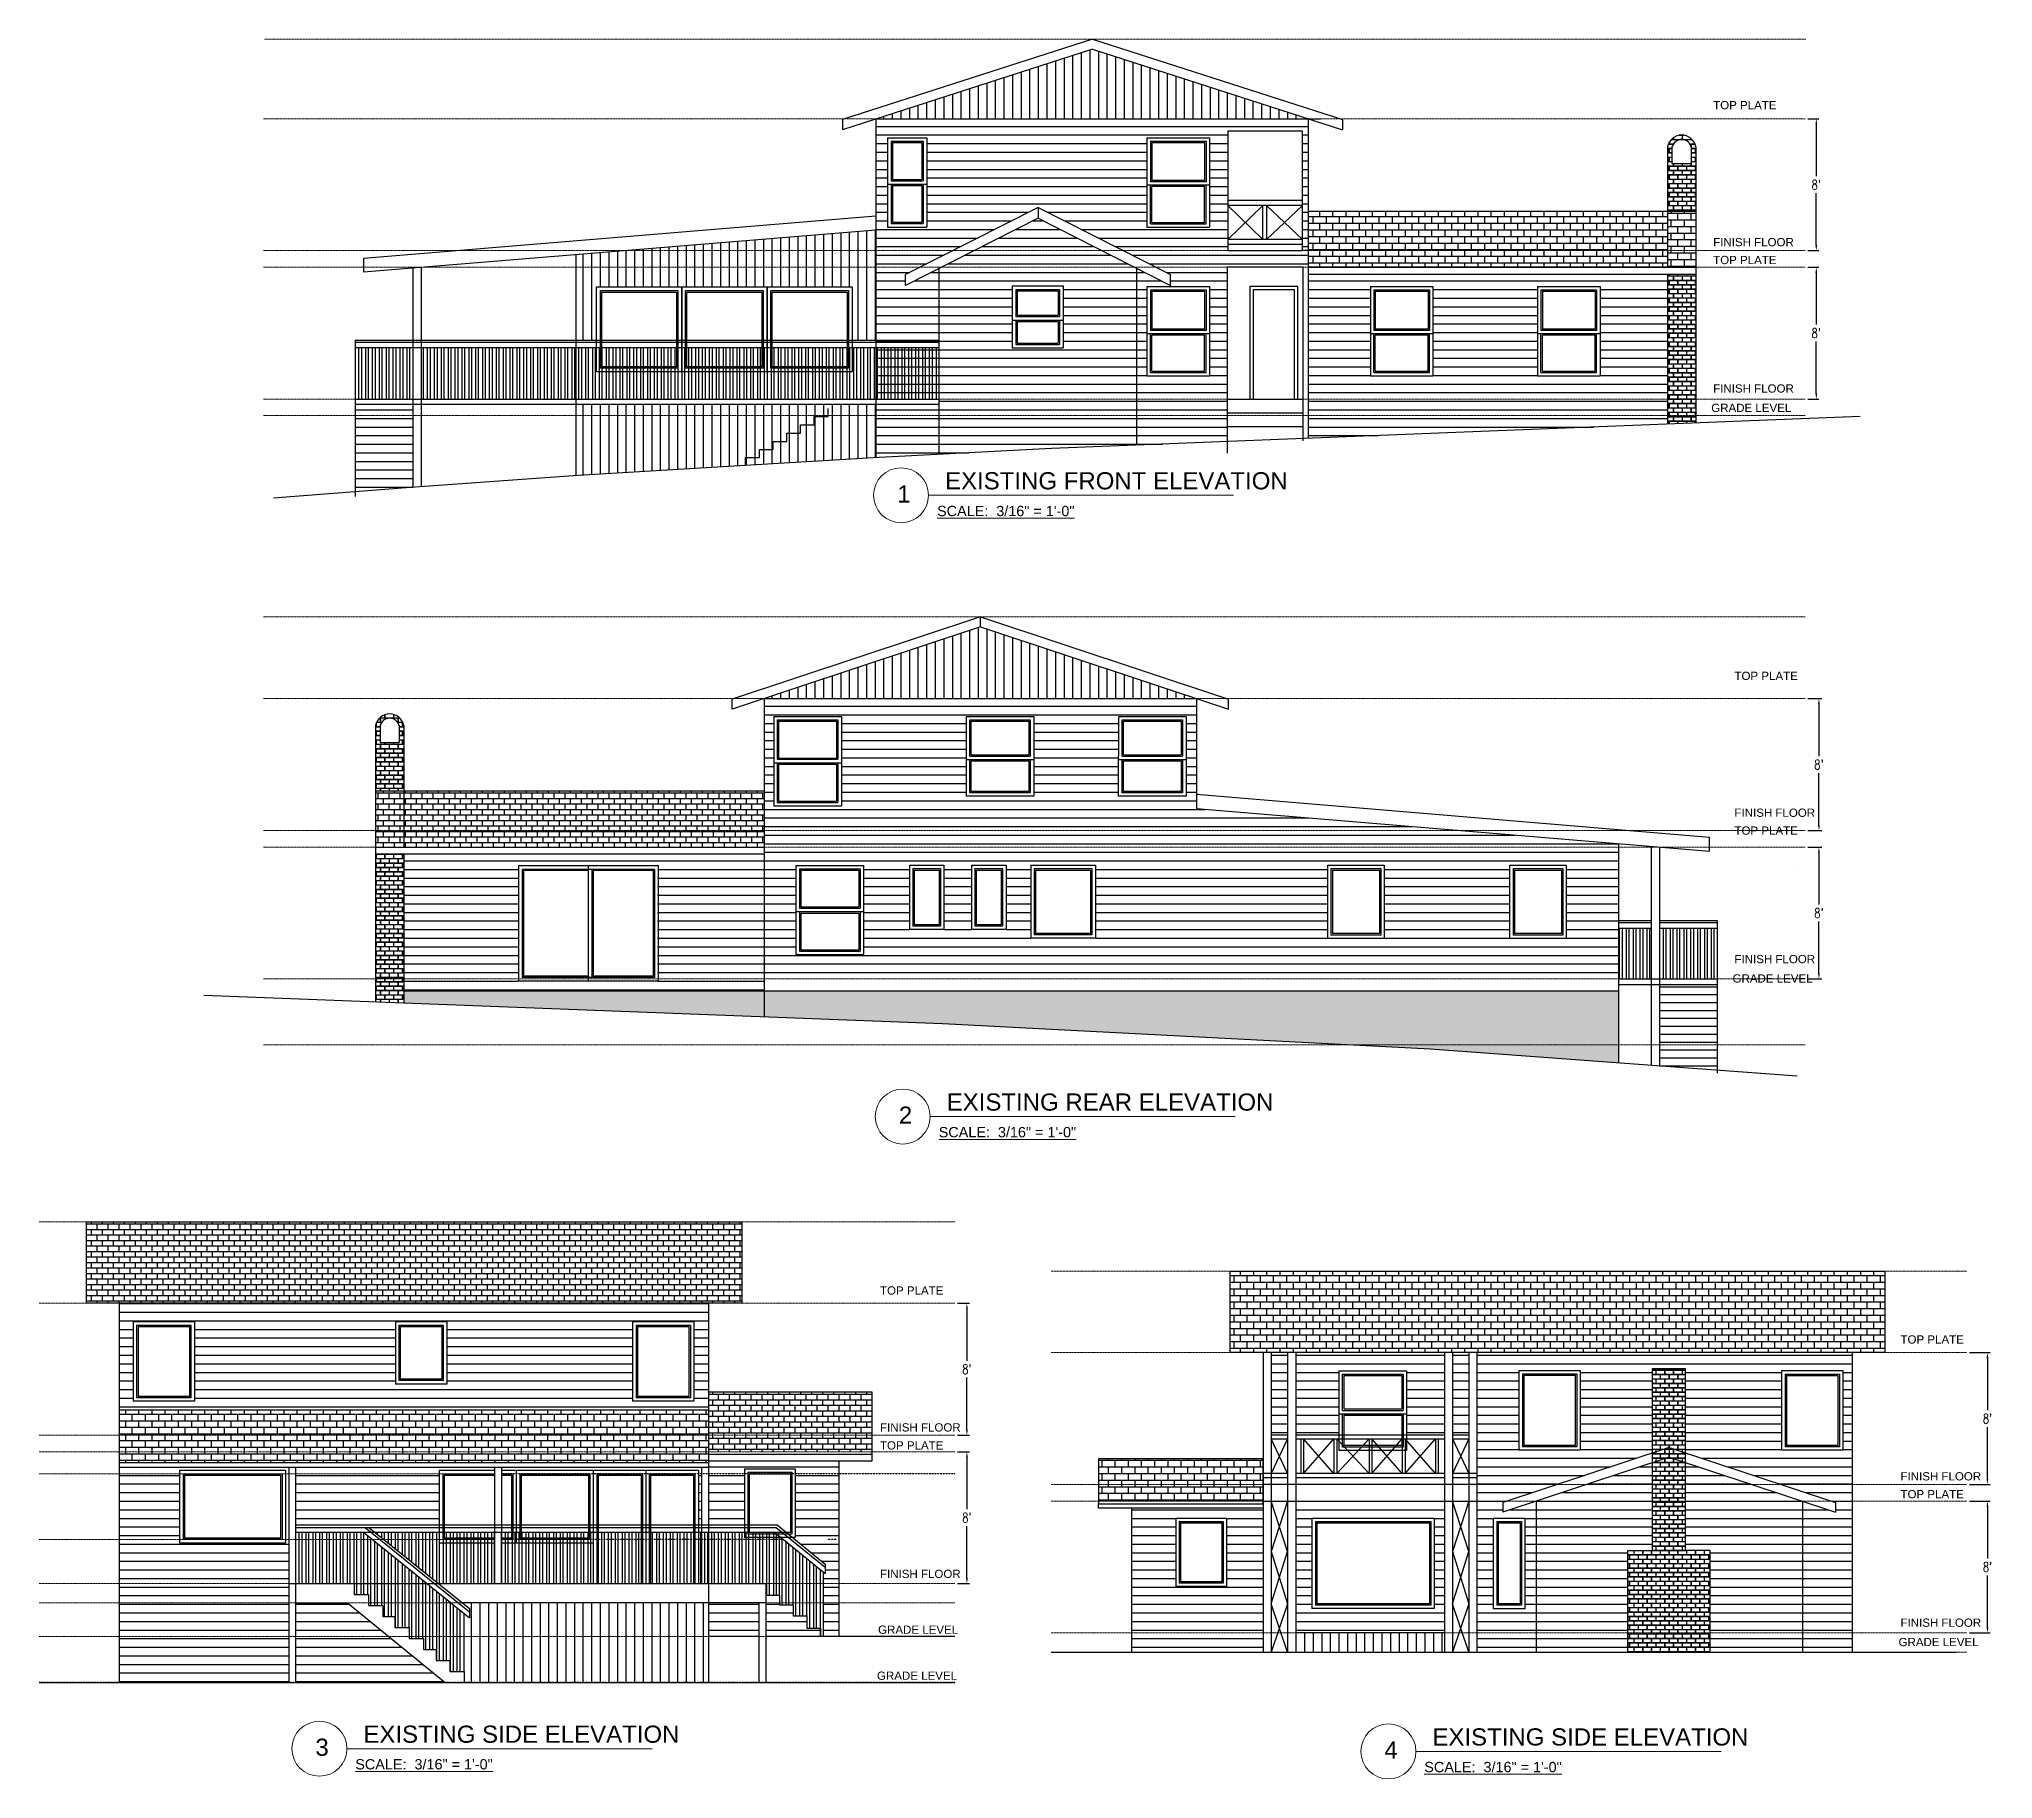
# Model space of a CAD drawing. Header units: inches. Extents: x 1543 to 43489, y -26 to 5775.
# Drawn here: x 7601 to 9023, y 2773 to 4039 of the extents above; entities that cross this region are included whole.
import ezdxf

# ---------------------------------------------------------------- set-up
doc = ezdxf.new("R2010")
doc.units = ezdxf.units.IN
doc.header["$LTSCALE"] = 0.5
doc.header["$MEASUREMENT"] = 0
doc.linetypes.add('BORDER2', pattern=[0.875, 0.25, -0.125, 0.25, -0.125, 0, -0.125])
doc.linetypes.add('Grid Line 1_2_', pattern=[0.875, 0.5, -0.125, 0.125, -0.125])
doc.layers.get('Defpoints').update_dxf_attribs({"color": 140})
doc.layers.add('A-GENM', color=13, linetype='Continuous', lineweight=9)
doc.layers.add('S-Text', color=3, linetype='Continuous', lineweight=0)
doc.layers.add('Title Block', color=7, linetype='Continuous')
doc.styles.add('ARIAL', font='arial.ttf')
doc.styles.get("Standard").update_dxf_attribs({"font": 'romans.shx', "width": 0.75})
doc.dimstyles.new('STANDARD$0', dxfattribs={"dimscale": 0, "dimtxt": 3, "dimasz": 4, "dimexe": 4, "dimexo": 4, "dimgap": 1, "dimtad": 1, "dimdec": 0, "dimzin": 1, "dimdsep": 46, "dimlunit": 4, "dimtxsty": 'Standard', "dimblk1": 'OBLIQUE', "dimblk2": 'OBLIQUE', "dimsah": 1, "dimcen": 0, "dimdle": 2, "dimclrd": 8, "dimclre": 8, "dimclrt": 256, "dimadec": 5, "dimazin": 0, "dimtfac": 1, "dimtdec": 0, "dimtix": 1, "dimtmove": 2, "dimatfit": 3, "dimldrblk": 'OBLIQUE', "dimfxl": 1, "dimtolj": 1, "dimtzin": 3, "dimarcsym": 0})
pattern_1 = [(90, (-27596.547, 2243.965), (-6.25, 0), [])]
pattern_2 = [(180, (-27596.547, 2243.965), (-4e-16, -6.25), [])]
pattern_3 = [(180, (-27596.547, 2171.994), (-4e-16, -6.25), [])]
pattern_4 = [(180, (-27596.547, 2068.556), (-4e-16, -6.25), [])]
pattern_5 = [(0, (-27596.547, 2068.5558), (0, 4.8), []), (90, (-27596.547, 2068.5558), (-4.8, 4.8), [4.8, -4.8])]
pattern_6 = [(0, (-27596.547, 2068.5558), (0, 4), []), (90, (-27596.547, 2068.5558), (-4, 4), [4, -4])]
pattern_7 = [(90, (-27596.547, 2068.556), (-6.25, 0), [])]

msp = doc.modelspace()

# ---------------------------------------------------------------- texts
at = {"layer": 'A-GENM', "linetype": 'Grid Line 1_2_', "char_height": 6, "width": 133.926, "attachment_point": 1, "style": 'ARIAL'}
for s, insert in [('TOP PLATE', (8819.3, 3993.7)), ('TOP PLATE', (8819.3, 3881)), ('FINISH FLOOR', (8819.3, 3894)), ('FINISH FLOOR', (8819.3, 3787.5)), ('GRADE LEVEL', (8817.9, 3773.4)), ('TOP PLATE', (8834.8, 3578.4)), ('FINISH FLOOR', (8834.8, 3478.8)), ('TOP PLATE', (8834.8, 3465.8)), ('FINISH FLOOR', (8834.8, 3372.3)), ('GRADE LEVEL', (8833.4, 3358.2)), ('TOP PLATE', (8213.1, 3131.1)), ('TOP PLATE', (8955.6, 3095.5)), ('FINISH FLOOR', (8213.1, 3031.5)), ('TOP PLATE', (8213.1, 3018.4)), ('FINISH FLOOR', (8955.6, 2995.9)), ('TOP PLATE', (8955.6, 2982.9)), ('FINISH FLOOR', (8213.1, 2924.9)), ('FINISH FLOOR', (8955.6, 2889.4)), ('GRADE LEVEL', (8211.7, 2884.3)), ('GRADE LEVEL', (8954.2, 2875.3)), ('GRADE LEVEL', (8210.9, 2850.8))]:
    msp.add_mtext(s, dxfattribs=dict(at, insert=insert))
at = {"layer": 'S-Text', "attachment_point": 1, "style": 'ARIAL'}
for s, width, insert, char_height in [('1', 352.849, (8225.6, 3714), 12.5), ('EXISTING FRONT ELEVATION', 352.849, (8260.4, 3723.6), 12.5), ('\\A1;{\\LSCALE:  3/16" = 1\'-0"}', 247.262, (8254.6, 3699.1), 7.5), ('EXISTING REAR ELEVATION', 352.849, (8261.6, 3271.5), 12.5), ('2', 352.849, (8226.8, 3262), 12.5), ('\\A1;{\\LSCALE:  3/16" = 1\'-0"}', 247.262, (8255.8, 3247.1), 7.5), ('3', 352.849, (7802.3, 2802), 12.5), ('EXISTING SIDE ELEVATION', 352.849, (7837.2, 2811.5), 12.5), ('EXISTING SIDE ELEVATION', 352.849, (8615, 2809.5), 12.5), ('\\A1;{\\LSCALE:  3/16" = 1\'-0"}', 247.262, (7831.3, 2787.1), 7.5), ('4', 352.849, (8580.1, 2800), 12.5), ('\\A1;{\\LSCALE:  3/16" = 1\'-0"}', 247.262, (8609.1, 2785.1), 7.5)]:
    msp.add_mtext_dynamic_manual_height_columns(s, width=width, gutter_width=5, heights=[0], dxfattribs=dict(at, insert=insert, char_height=char_height))

# ---------------------------------------------------------------- blocks, each defined once
blk = doc.blocks.new('*D266')
at = {"layer": 'Defpoints', "color": 0, "transparency": 16777216}
for p in [(8886.2, 3872.8), (8894.3, 3872.8), (8886.2, 3776.8)]:
    blk.add_point(p, dxfattribs=at)
at = {"layer": 'Title Block', "color": 3, "lineweight": -2, "transparency": 16777216}
for p, q in [((8888.2, 3872.8), (8896.3, 3872.8)), ((8894.3, 3868.8), (8894.3, 3831)), ((8894.3, 3780.8), (8894.3, 3818.7)), ((8888.2, 3776.8), (8896.3, 3776.8))]:
    blk.add_line(p, q, dxfattribs=at)
at = {"layer": 'Title Block', "color": 3, "transparency": 16777216}
for points in [[(8893.7, 3868.8), (8895, 3868.8), (8894.3, 3872.8)], [(8893.7, 3780.8), (8895, 3780.8), (8894.3, 3776.8)]]:
    blk.add_solid(points, dxfattribs=at)
at = {"layer": 'Title Block', "color": 3, "transparency": 16777216, "insert": (8894.3, 3824.8), "char_height": 7, "attachment_point": 5}
blk.add_mtext("\\A1;8'", dxfattribs=at)
blk = doc.blocks.new('*D267')
at = {"layer": 'Defpoints', "color": 0, "transparency": 16777216}
for p in [(8886.2, 3980.8), (8894.3, 3980.8), (8886.2, 3884.8)]:
    blk.add_point(p, dxfattribs=at)
at = {"layer": 'Title Block', "color": 3, "lineweight": -2, "transparency": 16777216}
for p, q in [((8888.2, 3980.8), (8896.3, 3980.8)), ((8894.3, 3976.8), (8894.3, 3939)), ((8894.3, 3888.8), (8894.3, 3926.7)), ((8888.2, 3884.8), (8896.3, 3884.8))]:
    blk.add_line(p, q, dxfattribs=at)
at = {"layer": 'Title Block', "color": 3, "transparency": 16777216}
for points in [[(8893.7, 3976.8), (8895, 3976.8), (8894.3, 3980.8)], [(8893.7, 3888.8), (8895, 3888.8), (8894.3, 3884.8)]]:
    blk.add_solid(points, dxfattribs=at)
at = {"layer": 'Title Block', "color": 3, "transparency": 16777216, "insert": (8894.3, 3932.8), "char_height": 7, "attachment_point": 5}
blk.add_mtext("\\A1;8'", dxfattribs=at)
blk = doc.blocks.new('*D268')
at = {"layer": 'Defpoints', "color": 0, "transparency": 16777216}
for p in [(8886.2, 3450.8), (8896.3, 3450.8), (8886.2, 3354.8)]:
    blk.add_point(p, dxfattribs=at)
at = {"layer": 'Title Block', "color": 3, "lineweight": -2, "transparency": 16777216}
for p, q in [((8888.2, 3450.8), (8898.3, 3450.8)), ((8896.3, 3446.8), (8896.3, 3408.9)), ((8896.3, 3358.8), (8896.3, 3396.6)), ((8888.2, 3354.8), (8898.3, 3354.8))]:
    blk.add_line(p, q, dxfattribs=at)
at = {"layer": 'Title Block', "color": 3, "transparency": 16777216}
for points in [[(8895.6, 3446.8), (8896.9, 3446.8), (8896.3, 3450.8)], [(8895.6, 3358.8), (8896.9, 3358.8), (8896.3, 3354.8)]]:
    blk.add_solid(points, dxfattribs=at)
at = {"layer": 'Title Block', "color": 3, "transparency": 16777216, "insert": (8896.3, 3402.8), "char_height": 7, "attachment_point": 5}
blk.add_mtext("\\A1;8'", dxfattribs=at)
blk = doc.blocks.new('*D269')
at = {"layer": 'Defpoints', "color": 0, "transparency": 16777216}
for p in [(8886.2, 3558.8), (8896.3, 3558.8), (8886.2, 3462.8)]:
    blk.add_point(p, dxfattribs=at)
at = {"layer": 'Title Block', "color": 3, "lineweight": -2, "transparency": 16777216}
for p, q in [((8888.2, 3558.8), (8898.3, 3558.8)), ((8896.3, 3554.8), (8896.3, 3516.9)), ((8896.3, 3466.8), (8896.3, 3504.6)), ((8888.2, 3462.8), (8898.3, 3462.8))]:
    blk.add_line(p, q, dxfattribs=at)
at = {"layer": 'Title Block', "color": 3, "transparency": 16777216}
for points in [[(8895.6, 3554.8), (8896.9, 3554.8), (8896.3, 3558.8)], [(8895.6, 3466.8), (8896.9, 3466.8), (8896.3, 3462.8)]]:
    blk.add_solid(points, dxfattribs=at)
at = {"layer": 'Title Block', "color": 3, "transparency": 16777216, "insert": (8896.3, 3510.8), "char_height": 7, "attachment_point": 5}
blk.add_mtext("\\A1;8'", dxfattribs=at)
blk = doc.blocks.new('*D270')
at = {"layer": 'Defpoints', "color": 0, "transparency": 16777216}
for p in [(9003.8, 2974.9), (9018.9, 2974.9), (9003.8, 2878.9)]:
    blk.add_point(p, dxfattribs=at)
at = {"layer": 'Title Block', "color": 3, "lineweight": -2, "transparency": 16777216}
for p, q in [((9005.8, 2974.9), (9020.9, 2974.9)), ((9018.9, 2970.9), (9018.9, 2933.1)), ((9018.9, 2882.9), (9018.9, 2920.7)), ((9005.8, 2878.9), (9020.9, 2878.9))]:
    blk.add_line(p, q, dxfattribs=at)
at = {"layer": 'Title Block', "color": 3, "transparency": 16777216}
for points in [[(9018.2, 2970.9), (9019.5, 2970.9), (9018.9, 2974.9)], [(9018.2, 2882.9), (9019.5, 2882.9), (9018.9, 2878.9)]]:
    blk.add_solid(points, dxfattribs=at)
at = {"layer": 'Title Block', "color": 3, "transparency": 16777216, "insert": (9018.9, 2926.9), "char_height": 7, "attachment_point": 5}
blk.add_mtext("\\A1;8'", dxfattribs=at)
blk = doc.blocks.new('*D271')
at = {"layer": 'Defpoints', "color": 0, "transparency": 16777216}
for p in [(9003.8, 3082.9), (9018.9, 3082.9), (9003.8, 2986.9)]:
    blk.add_point(p, dxfattribs=at)
at = {"layer": 'Title Block', "color": 3, "lineweight": -2, "transparency": 16777216}
for p, q in [((9005.8, 3082.9), (9020.9, 3082.9)), ((9018.9, 3078.9), (9018.9, 3041.1)), ((9018.9, 2990.9), (9018.9, 3028.7)), ((9005.8, 2986.9), (9020.9, 2986.9))]:
    blk.add_line(p, q, dxfattribs=at)
at = {"layer": 'Title Block', "color": 3, "transparency": 16777216}
for points in [[(9018.2, 3078.9), (9019.5, 3078.9), (9018.9, 3082.9)], [(9018.2, 2990.9), (9019.5, 2990.9), (9018.9, 2986.9)]]:
    blk.add_solid(points, dxfattribs=at)
at = {"layer": 'Title Block', "color": 3, "transparency": 16777216, "insert": (9018.9, 3034.9), "char_height": 7, "attachment_point": 5}
blk.add_mtext("\\A1;8'", dxfattribs=at)
blk = doc.blocks.new('*D272')
at = {"layer": 'Defpoints', "color": 0, "transparency": 16777216}
for p in [(8267.5, 3010.8), (8276.3, 3010.8), (8267.5, 2914.8)]:
    blk.add_point(p, dxfattribs=at)
at = {"layer": 'Title Block', "color": 3, "lineweight": -2, "transparency": 16777216}
for p, q in [((8269.5, 3010.8), (8278.3, 3010.8)), ((8276.3, 3006.8), (8276.3, 2969)), ((8276.3, 2918.8), (8276.3, 2956.7)), ((8269.5, 2914.8), (8278.3, 2914.8))]:
    blk.add_line(p, q, dxfattribs=at)
at = {"layer": 'Title Block', "color": 3, "transparency": 16777216}
for points in [[(8275.7, 3006.8), (8277, 3006.8), (8276.3, 3010.8)], [(8275.7, 2918.8), (8277, 2918.8), (8276.3, 2914.8)]]:
    blk.add_solid(points, dxfattribs=at)
at = {"layer": 'Title Block', "color": 3, "transparency": 16777216, "insert": (8276.3, 2962.8), "char_height": 7, "attachment_point": 5}
blk.add_mtext("\\A1;8'", dxfattribs=at)
blk = doc.blocks.new('*D273')
at = {"layer": 'Defpoints', "color": 0, "transparency": 16777216}
for p in [(8267.5, 3118.8), (8276.3, 3118.8), (8267.5, 3022.8)]:
    blk.add_point(p, dxfattribs=at)
at = {"layer": 'Title Block', "color": 3, "lineweight": -2, "transparency": 16777216}
for p, q in [((8269.5, 3118.8), (8278.3, 3118.8)), ((8276.3, 3114.8), (8276.3, 3077)), ((8276.3, 3026.8), (8276.3, 3064.7)), ((8269.5, 3022.8), (8278.3, 3022.8))]:
    blk.add_line(p, q, dxfattribs=at)
at = {"layer": 'Title Block', "color": 3, "transparency": 16777216}
for points in [[(8275.7, 3114.8), (8277, 3114.8), (8276.3, 3118.8)], [(8275.7, 3026.8), (8277, 3026.8), (8276.3, 3022.8)]]:
    blk.add_solid(points, dxfattribs=at)
at = {"layer": 'Title Block', "color": 3, "transparency": 16777216, "insert": (8276.3, 3070.8), "char_height": 7, "attachment_point": 5}
blk.add_mtext("\\A1;8'", dxfattribs=at)

# ---------------------------------------------------------------- dimensions: what is measured, and where the dimension line sits
at = {"layer": 'Title Block'}
for base, p1, p2, picture, middle in [((8894.3, 3980.8), (8886.2, 3884.8), (8886.2, 3980.8), '*D267', (8894.3, 3932.8)), ((8894.3, 3872.8), (8886.2, 3776.8), (8886.2, 3872.8), '*D266', (8894.3, 3824.8)), ((8896.3, 3558.8), (8886.2, 3462.8), (8886.2, 3558.8), '*D269', (8896.3, 3510.8)), ((8896.3, 3450.8), (8886.2, 3354.8), (8886.2, 3450.8), '*D268', (8896.3, 3402.8)), ((8276.3, 3118.8), (8267.5, 3022.8), (8267.5, 3118.8), '*D273', (8276.3, 3070.8)), ((9018.9, 3082.9), (9003.8, 2986.9), (9003.8, 3082.9), '*D271', (9018.9, 3034.9)), ((8276.3, 3010.8), (8267.5, 2914.8), (8267.5, 3010.8), '*D272', (8276.3, 2962.8)), ((9018.9, 2974.9), (9003.8, 2878.9), (9003.8, 2974.9), '*D270', (9018.9, 2926.9))]:
    dim = msp.add_linear_dim(base=base, p1=p1, p2=p2, angle=90, dimstyle='STANDARD$0', override={"dimscale": 1, "dimtxt": 7, "dimexe": 2, "dimexo": 2, "dimgap": 2, "dimtad": 0, "dimtih": 1, "dimtoh": 1, "dimzin": 0, "dimsah": 0, "dimcen": 0.09, "dimdle": 0, "dimclrd": 3, "dimclre": 3, "dimclrt": 3}, dxfattribs=at)
    dim.commit()
    dim.dimension.update_dxf_attribs({"geometry": picture, "text_midpoint": middle})

# ---------------------------------------------------------------- hatches: boundary and pattern name
h = msp.add_hatch()
h.set_pattern_fill('ANSI31', scale=50, angle=45)
h.set_pattern_definition(pattern_1)
h.paths.add_polyline_path([(8524.6, 3980.8), (8367.7, 4031.4), (8210.8, 3980.8)])
h = msp.add_hatch()
h.set_pattern_fill('ANSI31', scale=50, angle=135)
h.set_pattern_definition(pattern_2)
h.paths.add_polyline_path([(8210.8, 3980.8), (8210.1, 3980.6), (8210.1, 3884.8), (8266.1, 3884.8), (8328.1, 3916.3), (8390, 3884.8), (8466.1, 3884.8), (8466.1, 3971.8), (8520.6, 3971.8), (8520.6, 3884.8), (8524.6, 3884.8), (8524.6, 3980.8)])
h.paths.add_polyline_path([(8407.3, 3966.9), (8452.8, 3966.9), (8452.8, 3901.9), (8407.3, 3901.9)], flags=16)
h.paths.add_polyline_path([(8409.8, 3964.4), (8450.3, 3964.4), (8450.3, 3934.8), (8409.8, 3934.8)], flags=0)
h.paths.add_polyline_path([(8410.8, 3963.4), (8449.3, 3963.4), (8449.3, 3935.8), (8410.8, 3935.8)], flags=0)
h.paths.add_polyline_path([(8450.3, 3932.4), (8450.3, 3904.4), (8409.8, 3904.4), (8409.8, 3932.4)], flags=0)
h.paths.add_polyline_path([(8410.8, 3931.4), (8449.3, 3931.4), (8449.3, 3905.4), (8410.8, 3905.4)], flags=0)
h.paths.add_polyline_path([(8247.1, 3902), (8218.6, 3902), (8218.6, 3967), (8247.1, 3967)], flags=16)
h.paths.add_polyline_path([(8244.6, 3935.6), (8221.1, 3935.6), (8221.1, 3964.5), (8244.6, 3964.5)], flags=0)
h.paths.add_polyline_path([(8244.6, 3933.1), (8244.6, 3904.5), (8221.1, 3904.5), (8221.1, 3933.1)], flags=0)
h.paths.add_polyline_path([(8243.6, 3936.6), (8222.1, 3936.6), (8222.1, 3963.5), (8243.6, 3963.5)], flags=0)
h.paths.add_polyline_path([(8243.6, 3932.1), (8243.6, 3905.5), (8222.1, 3905.5), (8222.1, 3932.1)], flags=0)
h.paths.add_polyline_path([(8231.7, 3859.5), (8231.7, 3867.4), (8242.5, 3872.8), (8210.1, 3872.8), (8210.1, 3819.7), (8256, 3819.7), (8256, 3871.8)])
h.paths.add_polyline_path([(8210.1, 3884.8), (8210.1, 3872.8), (8242.5, 3872.8), (8266.1, 3884.8)])
h.paths.add_polyline_path([(8524.6, 3872.8), (8524.6, 3884.8), (8520.6, 3884.8), (8466.1, 3884.8), (8390, 3884.8), (8413.7, 3872.8)])
h.paths.add_polyline_path([(8413.7, 3872.8), (8424.4, 3867.4), (8424.4, 3859.5), (8399.8, 3872), (8399.8, 3776.8), (8465.7, 3776.8), (8465.7, 3872.8)])
h.paths.add_polyline_path([(8452.8, 3858.7), (8452.8, 3793.7), (8407.3, 3793.7), (8407.3, 3858.7)], flags=16)
h.paths.add_polyline_path([(8450.3, 3856.2), (8450.3, 3826.6), (8409.8, 3826.6), (8409.8, 3856.2)], flags=0)
h.paths.add_polyline_path([(8449.3, 3855.2), (8449.3, 3827.6), (8410.8, 3827.6), (8410.8, 3855.2)], flags=0)
h.paths.add_polyline_path([(8450.3, 3824.2), (8450.3, 3796.2), (8409.8, 3796.2), (8409.8, 3824.2)], flags=0)
h.paths.add_polyline_path([(8449.3, 3823.2), (8449.3, 3797.2), (8410.8, 3797.2), (8410.8, 3823.2)], flags=0)
h.paths.add_polyline_path([(8399.8, 3764.8), (8399.8, 3743.2), (8465.7, 3745.9), (8465.7, 3764.8)])
h.paths.add_polyline_path([(8399.8, 3776.8), (8399.8, 3764.8), (8465.7, 3764.8), (8465.7, 3776.8)])
h.paths.add_polyline_path([(8210.1, 3764.8), (8210.1, 3734.2), (8256, 3736.6), (8256, 3764.8)])
h.paths.add_polyline_path([(8210.1, 3772.8), (8210.1, 3764.8), (8256, 3764.8), (8256, 3772.8)])
h = msp.add_hatch()
h.set_pattern_fill('AR-B816C', color=247, scale=0.4)
h.set_pattern_definition([(0, (-27596.547, 2243.965), (3.2, 3.2), [6.25, -0.15]), (0, (-27599.747, 2244.115), (3.2, 3.2), [6.25, -0.15]), (90, (-27596.547, 2243.965), (-3.2, 3.2), [-3.35, 3.05]), (90, (-27596.697, 2243.965), (-3.2, 3.2), [-3.35, 3.05])])
h.paths.add_polyline_path([(8806.6, 3960.4, 0.83325), (8786.1, 3960.4), (8786.1, 3913.6), (8806.6, 3913.6)])
h.paths.add_polyline_path([(8803.4, 3948.2), (8789.3, 3948.2), (8789.3, 3960, -0.802161), (8803.4, 3960)], flags=16)
h.paths.add_polyline_path([(8806.6, 3867.8), (8786.1, 3867.8), (8786.1, 3776.8), (8806.6, 3776.8)])
h.paths.add_polyline_path([(8786.1, 3776.8), (8786.1, 3764.8), (8806.6, 3764.8), (8806.6, 3776.8)])
h.paths.add_polyline_path([(8806.6, 3759.4), (8806.6, 3764.8), (8786.1, 3764.8), (8786.1, 3758.6)])
h = msp.add_hatch()
h.set_pattern_fill('AR-B816', color=15, scale=0.6)
h.set_pattern_definition([(0, (-27596.547, 2243.965), (0, 4.8), []), (90, (-27596.547, 2243.965), (-4.8, 4.8), [4.8, -4.8])])
h.paths.add_polyline_path([(8786.1, 3884.8), (8786.1, 3913.6), (8524.6, 3913.6), (8524.6, 3884.8)])
h.paths.add_polyline_path([(8524.6, 3884.8), (8524.6, 3872.8), (8786.1, 3872.8), (8786.1, 3884.8)])
h = msp.add_hatch()
h.set_pattern_fill('AR-B816', color=15, scale=0.6)
h.paths.add_polyline_path([(8806.6, 3913.6), (8786.1, 3913.6), (8786.1, 3884.8), (8806.6, 3884.8)])
h.paths.add_polyline_path([(8806.6, 3884.8), (8786.1, 3884.8), (8786.1, 3872.8), (8806.6, 3872.8)])
h = msp.add_hatch()
h.set_pattern_fill('ANSI31', scale=50, angle=45)
h.set_pattern_definition(pattern_1)
h.paths.add_polyline_path([(8210.1, 3872.8), (7991.8, 3872.8), (7991.8, 3819.7), (8006.9, 3819.7), (8006.9, 3858.5), (8068.9, 3858.5), (8130.9, 3858.5), (8192.9, 3858.5), (8192.9, 3819.7), (8210.1, 3819.7)])
h.paths.add_polyline_path([(8210.1, 3884.8), (8028.1, 3884.8), (7991.8, 3881.8), (7991.8, 3872.8), (8210.1, 3872.8)])
h.paths.add_polyline_path([(8210.1, 3899.7), (8028.1, 3884.8), (8210.1, 3884.8)])
h.paths.add_polyline_path([(8135.3, 3746), (8145.3, 3746), (8145.3, 3752), (8155.3, 3752), (8155.3, 3758), (8165.3, 3758), (8165.3, 3764), (8175.3, 3764), (8175.3, 3764.8), (7991.8, 3764.8), (7991.8, 3721.1), (7993.4, 3721.2), (8115.2, 3728.5), (8115.2, 3734.2), (8125.3, 3734.2), (8125.3, 3740), (8135.3, 3740)])
h.paths.add_polyline_path([(8210.1, 3772.8), (7991.8, 3772.8), (7991.8, 3764.8), (8210.1, 3764.8)])
h.paths.add_polyline_path([(8210.1, 3764.8), (8175.3, 3764.8), (8175.3, 3764), (8165.3, 3764), (8165.3, 3758), (8155.3, 3758), (8155.3, 3752), (8145.3, 3752), (8145.3, 3746), (8135.3, 3746), (8135.3, 3740), (8125.3, 3740), (8125.3, 3734.2), (8115.2, 3734.2), (8115.2, 3728.5), (8208.1, 3734.1), (8210.1, 3734.2)])
h = msp.add_hatch()
h.set_pattern_fill('ANSI31', scale=50, angle=135)
h.set_pattern_definition(pattern_2)
h.paths.add_polyline_path([(8328.1, 3908.4), (8281.6, 3884.8), (8374.6, 3884.8)])
h.paths.add_polyline_path([(8374.6, 3884.8), (8281.6, 3884.8), (8257.9, 3872.8), (8398.2, 3872.8)])
h.paths.add_polyline_path([(8399.8, 3872), (8398.2, 3872.8), (8257.9, 3872.8), (8231.7, 3859.5), (8231.7, 3867.4), (8242.5, 3872.8), (8210.1, 3872.8), (8210.1, 3776.8), (8256, 3776.8), (8256, 3772.8), (8210.1, 3772.8), (8210.1, 3764.8), (8399.8, 3764.8)])
h.paths.add_polyline_path([(8346.4, 3859.1), (8346.4, 3814.1), (8309.3, 3814.1), (8309.3, 3859.1)], flags=16)
h.paths.add_polyline_path([(8343.8, 3856.6), (8343.8, 3836.9), (8311.9, 3836.9), (8311.9, 3856.6)], flags=0)
h.paths.add_polyline_path([(8342.8, 3855.6), (8342.8, 3837.9), (8312.8, 3837.9), (8312.8, 3855.6)], flags=0)
h.paths.add_polyline_path([(8343.8, 3834.3), (8343.8, 3816.6), (8311.9, 3816.6), (8311.9, 3834.3)], flags=0)
h.paths.add_polyline_path([(8342.8, 3833.3), (8342.8, 3817.6), (8312.8, 3817.6), (8312.8, 3833.3)], flags=0)
h.paths.add_polyline_path([(8399.8, 3764.8), (8256, 3764.8), (8256, 3736.6), (8337.8, 3740.8), (8399.8, 3743.2)])
h = msp.add_hatch()
h.set_pattern_fill('ANSI31', scale=50, angle=135)
h.set_pattern_definition(pattern_2)
h.paths.add_polyline_path([(8786.1, 3776.8), (8786.1, 3867.8), (8524.6, 3867.8), (8524.6, 3776.8)])
h.paths.add_polyline_path([(8691.5, 3858.7), (8737, 3858.7), (8737, 3793.7), (8691.5, 3793.7)], flags=16)
h.paths.add_polyline_path([(8734.5, 3824.2), (8734.5, 3796.2), (8694, 3796.2), (8694, 3824.2)], flags=0)
h.paths.add_polyline_path([(8695, 3823.2), (8733.5, 3823.2), (8733.5, 3797.2), (8695, 3797.2)], flags=0)
h.paths.add_polyline_path([(8694, 3826.6), (8694, 3856.2), (8734.5, 3856.2), (8734.5, 3826.6)], flags=0)
h.paths.add_polyline_path([(8695, 3827.6), (8695, 3855.2), (8733.5, 3855.2), (8733.5, 3827.6)], flags=0)
h.paths.add_polyline_path([(8615.4, 3793.7), (8569.9, 3793.7), (8569.9, 3858.7), (8615.4, 3858.7)], flags=16)
h.paths.add_polyline_path([(8612.9, 3824.2), (8612.9, 3796.2), (8572.5, 3796.2), (8572.5, 3824.2)], flags=0)
h.paths.add_polyline_path([(8611.9, 3797.2), (8573.4, 3797.2), (8573.4, 3823.2), (8611.9, 3823.2)], flags=0)
h.paths.add_polyline_path([(8612.9, 3826.6), (8572.5, 3826.6), (8572.5, 3856.2), (8612.9, 3856.2)], flags=0)
h.paths.add_polyline_path([(8611.9, 3827.6), (8573.4, 3827.6), (8573.4, 3855.2), (8611.9, 3855.2)], flags=0)
h.paths.add_polyline_path([(8524.6, 3776.8), (8524.6, 3764.8), (8786.1, 3764.8), (8786.1, 3776.8)])
h.paths.add_polyline_path([(8524.6, 3764.8), (8524.6, 3748.2), (8786.1, 3758.6), (8786.1, 3764.8)])
h = msp.add_hatch()
h.set_pattern_fill('ANSI31', scale=50, angle=135)
h.set_pattern_definition(pattern_2)
h.paths.add_polyline_path([(7873.2, 3764.8), (7831.1, 3764.8), (7831.1, 3709.4), (7871.5, 3712.5), (7873.2, 3712.7)])
h.paths.add_polyline_path([(7873.2, 3772.8), (7831.1, 3772.8), (7831.1, 3764.8), (7873.2, 3764.8)])
h = msp.add_hatch()
h.set_pattern_fill('ANSI31', scale=50, angle=45)
h.set_pattern_definition([(90, (-27596.547, 2171.994), (-6.25, 0), [])])
h.paths.add_polyline_path([(8286.1, 3611), (8128.8, 3558.8), (8443.4, 3558.8)])
h = msp.add_hatch()
h.set_pattern_fill('ANSI31', scale=50, angle=135)
h.set_pattern_definition(pattern_3)
h.paths.add_polyline_path([(8443.4, 3558.8), (8128.8, 3558.8), (8128.8, 3462.8), (8635.5, 3462.8), (8443.4, 3478.8)])
h.paths.add_polyline_path([(8275.9, 3545.8), (8324.9, 3545.8), (8324.9, 3487.8), (8275.9, 3487.8)], flags=16)
h.paths.add_polyline_path([(8322.4, 3514.5), (8322.4, 3490.3), (8278.4, 3490.3), (8278.4, 3514.5)], flags=0)
h.paths.add_polyline_path([(8279.4, 3513.5), (8321.4, 3513.5), (8321.4, 3491.3), (8279.4, 3491.3)], flags=0)
h.paths.add_polyline_path([(8278.4, 3517), (8278.4, 3543.3), (8322.4, 3543.3), (8322.4, 3517)], flags=0)
h.paths.add_polyline_path([(8279.4, 3518), (8279.4, 3542.3), (8321.4, 3542.3), (8321.4, 3518)], flags=0)
h.paths.add_polyline_path([(8185.1, 3480.8), (8135.8, 3480.8), (8135.8, 3545.8), (8185.1, 3545.8)], flags=16)
h.paths.add_polyline_path([(8182.5, 3512.1), (8182.5, 3483.3), (8138.3, 3483.3), (8138.3, 3512.1)], flags=0)
h.paths.add_polyline_path([(8181.5, 3484.3), (8139.3, 3484.3), (8139.3, 3511.1), (8181.5, 3511.1)], flags=0)
h.paths.add_polyline_path([(8182.5, 3514.7), (8138.3, 3514.7), (8138.3, 3543.3), (8182.5, 3543.3)], flags=0)
h.paths.add_polyline_path([(8181.5, 3515.6), (8139.3, 3515.6), (8139.3, 3542.3), (8181.5, 3542.3)], flags=0)
h.paths.add_polyline_path([(8386.8, 3545.8), (8435.8, 3545.8), (8435.8, 3487.8), (8386.7, 3487.8)], flags=16)
h.paths.add_polyline_path([(8433.2, 3514.5), (8433.2, 3490.3), (8389.3, 3490.3), (8389.3, 3514.5)], flags=0)
h.paths.add_polyline_path([(8389.3, 3517), (8389.3, 3543.3), (8433.2, 3543.3), (8433.2, 3517)], flags=0)
h.paths.add_polyline_path([(8390.3, 3513.5), (8432.2, 3513.5), (8432.2, 3491.3), (8390.3, 3491.3)], flags=0)
h.paths.add_polyline_path([(8390.3, 3518), (8390.3, 3542.3), (8432.2, 3542.3), (8432.2, 3518)], flags=0)
h.paths.add_polyline_path([(8635.5, 3462.8), (8128.8, 3462.8), (8128.8, 3450.8), (8779.7, 3450.8)])
h.paths.add_polyline_path([(8750.3, 3450.8), (8128.8, 3450.8), (8128.8, 3354.8), (8750.3, 3354.8)])
h.paths.add_polyline_path([(8369.8, 3384.4), (8322.8, 3384.4), (8322.8, 3437.6), (8369.8, 3437.6)], flags=16)
h.paths.add_polyline_path([(8367.3, 3386.9), (8325.3, 3386.9), (8325.3, 3435.1), (8367.3, 3435.1)], flags=0)
h.paths.add_polyline_path([(8366.3, 3387.9), (8326.3, 3387.9), (8326.3, 3434.1), (8366.3, 3434.1)], flags=0)
h.paths.add_polyline_path([(8538.7, 3437.6), (8579.9, 3437.6), (8579.9, 3384.3), (8538.7, 3384.3)], flags=16)
h.paths.add_polyline_path([(8541.2, 3435.1), (8577.4, 3435.1), (8577.4, 3386.8), (8541.2, 3386.8)], flags=0)
h.paths.add_polyline_path([(8542.2, 3434.1), (8576.4, 3434.1), (8576.4, 3387.8), (8542.2, 3387.8)], flags=0)
h.paths.add_polyline_path([(8304.8, 3390.7), (8279.6, 3390.7), (8279.6, 3437.6), (8304.8, 3437.6)], flags=16)
h.paths.add_polyline_path([(8302.3, 3393.2), (8282.1, 3393.2), (8282.1, 3435.1), (8302.3, 3435.1)], flags=0)
h.paths.add_polyline_path([(8301.3, 3394.2), (8283.1, 3394.2), (8283.1, 3434.1), (8301.3, 3434.1)], flags=0)
h.paths.add_polyline_path([(8259.6, 3390.7), (8234.5, 3390.7), (8234.5, 3437.6), (8259.6, 3437.6)], flags=16)
h.paths.add_polyline_path([(8257.1, 3393.2), (8237, 3393.2), (8237, 3435.1), (8257.1, 3435.1)], flags=0)
h.paths.add_polyline_path([(8256.1, 3394.2), (8238, 3394.2), (8238, 3434.1), (8256.1, 3434.1)], flags=0)
h.paths.add_polyline_path([(8671.1, 3437.6), (8712.4, 3437.6), (8712.4, 3384.3), (8671.1, 3384.3)], flags=16)
h.paths.add_polyline_path([(8673.7, 3435.1), (8709.9, 3435.1), (8709.9, 3386.8), (8673.7, 3386.8)], flags=0)
h.paths.add_polyline_path([(8674.7, 3434.1), (8708.9, 3434.1), (8708.9, 3387.8), (8674.7, 3387.8)], flags=0)
h.paths.add_polyline_path([(8201.1, 3372.5), (8151.9, 3372.5), (8151.9, 3437.5), (8201.1, 3437.5)], flags=16)
h.paths.add_polyline_path([(8198.6, 3403.8), (8198.6, 3375), (8154.4, 3375), (8154.4, 3403.8)], flags=0)
h.paths.add_polyline_path([(8198.6, 3406.3), (8154.4, 3406.3), (8154.4, 3435), (8198.6, 3435)], flags=0)
h.paths.add_polyline_path([(8197.6, 3376), (8155.4, 3376), (8155.4, 3402.8), (8197.6, 3402.8)], flags=0)
h.paths.add_polyline_path([(8197.6, 3407.3), (8155.4, 3407.3), (8155.4, 3434), (8197.6, 3434)], flags=0)
h = msp.add_hatch()
h.set_pattern_fill('AR-B816C', color=247, scale=0.4)
h.set_pattern_definition([(0, (-27596.547, 2171.9938), (3.2, 3.2), [6.25, -0.15]), (0, (-27599.747, 2172.1438), (3.2, 3.2), [6.25, -0.15]), (90, (-27596.547, 2171.9938), (-3.2, 3.2), [-3.35, 3.05]), (90, (-27596.697, 2171.9938), (-3.2, 3.2), [-3.35, 3.05])])
edge = h.paths.add_edge_path()
edge.add_arc((7856.3, 3537.3), 10.4, 10.3945, 169.6055)
edge.add_line((7846, 3539.2), (7846, 3491.4))
edge.add_line((7846, 3491.4), (7866.6, 3491.4))
edge.add_line((7866.6, 3491.4), (7866.6, 3539.2))
edge = h.paths.add_edge_path(flags=16)
edge.add_line((7849.3, 3527), (7849.3, 3538.9))
edge.add_arc((7856.3, 3537.3), 7.19, 12.5296, 167.4704, ccw=False)
edge.add_line((7863.3, 3538.9), (7863.3, 3527))
edge.add_line((7863.3, 3527), (7849.3, 3527))
h.paths.add_polyline_path([(7866.6, 3445.8), (7846, 3445.8), (7846, 3354.8), (7866.6, 3354.8)])
h.paths.add_polyline_path([(7866.6, 3354.8), (7846, 3354.8), (7846, 3338.1), (7866.5, 3337.3), (7866.6, 3342), (7866.6, 3345.9)])
h = msp.add_hatch()
h.set_pattern_fill('AR-B816', color=247, scale=0.5)
h.set_pattern_definition([(0, (-27624.061, 3926.1807), (0, 4), []), (90, (-27624.061, 3926.1807), (-4, 4), [4, -4])])
h.paths.add_polyline_path([(8128.8, 3491.4), (7866.6, 3491.4), (7866.6, 3462.8), (8128.8, 3462.8)])
h.paths.add_polyline_path([(8128.8, 3462.8), (7866.6, 3462.8), (7866.6, 3450.8), (8128.8, 3450.8)])
h.paths.add_polyline_path([(7866.6, 3462.8), (7846, 3462.8), (7846, 3450.8), (7866.6, 3450.8)])
h.paths.add_polyline_path([(7866.6, 3491.4), (7846, 3491.4), (7846, 3462.8), (7866.6, 3462.8)])
h = msp.add_hatch()
h.set_pattern_fill('ANSI31', scale=50, angle=135)
h.set_pattern_definition(pattern_3)
h.paths.add_polyline_path([(7866.6, 3354.8), (7949.6, 3354.8), (7949.6, 3437.3), (8051.1, 3437.3), (8051.1, 3354.8), (8128.8, 3354.8), (8128.8, 3445.8), (7866.6, 3445.8)])
h.paths.add_polyline_path([(7866.6, 3354.8), (7866.6, 3345.9), (8128.8, 3345.9), (8128.8, 3354.8), (8051.1, 3354.8), (8051.1, 3353.2), (7949.6, 3353.2), (7949.6, 3354.8)])
h = msp.add_hatch()
h.set_pattern_fill('AR-CONC', scale=0.4)
h.set_pattern_definition([(50, (-27596.547, 2171.9938), (2.86904073, -0.25100854), [0.3, -3.3]), (355, (-27596.547, 2171.9938), (-0.55500533, 3.00876853), [0.24, -2.64]), (100.4514445, (-27596.308, 2171.973), (2.31403539, 2.75775996), [0.25496077, -2.80456845]), (46.1842, (-27596.547, 2172.794), (4.26896532, -0.66207712), [0.45, -4.95]), (96.635635, (-27596.1913, 2172.7387), (3.7386478, 3.8964744), [0.38244137, -4.20685504]), (351.184164, (-27596.547, 2172.794), (3.7386478, 3.8964744), [0.36, -3.96]), (21, (-27596.147, 2172.5938), (2.38762821, -1.61047556), [0.3, -3.3]), (326, (-27596.147, 2172.5938), (0.97326133, 2.90060018), [0.24, -2.64]), (71.451445, (-27595.948, 2172.4596), (3.3608895, 1.29012461), [0.25496076, -2.80456845]), (37.5, (-27596.547, 2171.9938), (0.04863942, 1.331575415), [0, -2.608, 0, -2.68, 0, -2.65]), (7.5, (-27596.547, 2171.9938), (1.05227815, 1.57764685), [0, -1.528, 0, -2.548, 0, -1.01]), (327.5, (-27597.439, 2171.9938), (2.135289745, -0.090219487), [0, -1, 0, -3.12, 0, -4.14]), (317.5, (-27597.839, 2171.9938), (2.33274468, 0.40041993), [0, -1.3, 0, -2.072, 0, -2.94])])
h.paths.add_polyline_path([(8750.3, 3345.9), (8128.8, 3345.9), (8128.8, 3327.1), (8258.5, 3322.1), (8555.1, 3306.8), (8750.3, 3306.8)])
h.paths.add_polyline_path([(8128.8, 3345.9), (7866.6, 3345.9), (7866.6, 3337.3), (8128.8, 3327.1)])
h.paths.add_polyline_path([(8750.3, 3306.8), (8555.1, 3306.8), (8613.7, 3303.7), (8750.3, 3293.7)])
h = msp.add_hatch()
h.set_pattern_fill('AR-B816', color=247, scale=0.5)
h.set_pattern_definition(pattern_6)
h.paths.add_polyline_path([(7635.7, 3178.1), (7635.7, 3118.8), (8112.6, 3118.8), (8112.6, 3178.1)])
h = msp.add_hatch()
h.set_pattern_fill('AR-B816', color=15, scale=0.6)
h.set_pattern_definition(pattern_5)
h.paths.add_polyline_path([(8467.8, 3082.9), (8944.3, 3082.9), (8944.3, 3142.2), (8467.8, 3142.2)])
h = msp.add_hatch()
h.set_pattern_fill('ANSI31', scale=50, angle=135)
h.set_pattern_definition(pattern_4)
h.paths.add_polyline_path([(7659.5, 3118.8), (7659.5, 3041.2), (8088.4, 3041.2), (8088.4, 3118.8)])
h.paths.add_polyline_path([(7714.2, 3105.5), (7714.2, 3047.5), (7669.7, 3047.5), (7669.7, 3105.5)], flags=16)
h.paths.add_polyline_path([(7711.7, 3103), (7711.7, 3050), (7672.2, 3050), (7672.2, 3103)], flags=0)
h.paths.add_polyline_path([(7710.7, 3102), (7710.7, 3051), (7673.2, 3051), (7673.2, 3102)], flags=0)
h.paths.add_polyline_path([(7897.8, 3060), (7860.5, 3060), (7860.5, 3105.5), (7897.8, 3105.5)], flags=16)
h.paths.add_polyline_path([(7895.3, 3062.5), (7863, 3062.5), (7863, 3103), (7895.3, 3103)], flags=0)
h.paths.add_polyline_path([(7894.3, 3063.5), (7864, 3063.5), (7864, 3102), (7894.3, 3102)], flags=0)
h.paths.add_polyline_path([(8077.6, 3047.5), (8033.1, 3047.5), (8033.1, 3105.5), (8077.6, 3105.5)], flags=16)
h.paths.add_polyline_path([(8075.1, 3050), (8035.6, 3050), (8035.6, 3103), (8075.1, 3103)], flags=0)
h.paths.add_polyline_path([(8074.1, 3051), (8036.6, 3051), (8036.6, 3102), (8074.1, 3102)], flags=0)
h = msp.add_hatch()
h.set_pattern_fill('ANSI31', scale=50, angle=135)
h.set_pattern_definition(pattern_4)
h.paths.add_polyline_path([(8547.2, 3069.7), (8596.2, 3069.7), (8596.2, 3023.1), (8623.7, 3023.1), (8623.7, 3082.9), (8515.6, 3082.9), (8515.6, 3023.1), (8547.2, 3023.1)])
h.paths.add_polyline_path([(8509.6, 3082.9), (8497.8, 3082.9), (8497.8, 3023.1), (8509.6, 3023.1)])
h.paths.add_polyline_path([(8641.4, 3082.9), (8629.7, 3082.9), (8629.7, 3023.1), (8641.4, 3023.1)])
h.paths.add_polyline_path([(8775.2, 3071.4), (8799.2, 3071.4), (8799.2, 3010), (8869.1, 2986.9), (8920.4, 2986.9), (8920.4, 3082.9), (8647.4, 3082.9), (8647.4, 2986.9), (8705.6, 2986.9), (8775.2, 3009.9)])
h.paths.add_polyline_path([(8678, 3069.9), (8722.5, 3069.9), (8722.5, 3011.9), (8678, 3011.9)], flags=16)
h.paths.add_polyline_path([(8680.5, 3067.4), (8720, 3067.4), (8720, 3014.4), (8680.5, 3014.4)], flags=0)
h.paths.add_polyline_path([(8681.5, 3066.4), (8719, 3066.4), (8719, 3015.4), (8681.5, 3015.4)], flags=0)
h.paths.add_polyline_path([(8869.1, 3069.8), (8913.6, 3069.8), (8913.6, 3011.9), (8869.1, 3011.9)], flags=16)
h.paths.add_polyline_path([(8871.6, 3067.3), (8911.1, 3067.3), (8911.1, 3014.4), (8871.6, 3014.4)], flags=0)
h.paths.add_polyline_path([(8872.6, 3066.3), (8910.1, 3066.3), (8910.1, 3015.4), (8872.6, 3015.4)], flags=0)
h.paths.add_polyline_path([(8705.6, 2986.9), (8647.4, 2986.9), (8647.4, 2974.9), (8669.3, 2974.9)])
h.paths.add_polyline_path([(8690.5, 2974.9), (8666.3, 2966.9), (8666.3, 2973.9), (8669.3, 2974.9), (8647.4, 2974.9), (8647.4, 2878.9), (8690.5, 2878.9)])
h.paths.add_polyline_path([(8659.3, 2962.5), (8682.3, 2962.5), (8682.3, 2896.5), (8659.3, 2896.5)], flags=16)
h.paths.add_polyline_path([(8661.8, 2960), (8679.8, 2960), (8679.8, 2899.1), (8661.8, 2899.1)], flags=0)
h.paths.add_polyline_path([(8662.8, 2959), (8678.8, 2959), (8678.8, 2900), (8662.8, 2900)], flags=0)
h.paths.add_polyline_path([(8690.5, 2878.9), (8647.4, 2878.9), (8647.4, 2864.9), (8690.5, 2864.9)])
h.paths.add_polyline_path([(8623.7, 2974.9), (8515.6, 2974.9), (8515.6, 2878.9), (8623.7, 2878.9)])
h.paths.add_polyline_path([(8527.4, 2962.5), (8616.4, 2962.5), (8616.4, 2896.6), (8527.4, 2896.6)], flags=16)
h.paths.add_polyline_path([(8529.9, 2960), (8613.9, 2960), (8613.9, 2899.1), (8529.9, 2899.1)], flags=0)
h.paths.add_polyline_path([(8530.9, 2959), (8612.9, 2959), (8612.9, 2900.1), (8530.9, 2900.1)], flags=0)
h.paths.add_polyline_path([(8920.4, 2974.9), (8905.4, 2974.9), (8908.4, 2973.9), (8908.4, 2966.9), (8884.3, 2974.9), (8884.3, 2878.9), (8920.4, 2878.9)])
h.paths.add_polyline_path([(8920.4, 2986.9), (8869.1, 2986.9), (8905.4, 2974.9), (8920.4, 2974.9)])
h.paths.add_polyline_path([(8920.4, 2878.9), (8884.3, 2878.9), (8884.3, 2864.9), (8920.4, 2864.9)])
h = msp.add_hatch()
h.set_pattern_fill('AR-B816C', color=247, scale=0.4)
h.set_pattern_definition([(0, (-27596.547, 2068.5558), (3.2, 3.2), [6.25, -0.15]), (0, (-27599.747, 2068.7058), (3.2, 3.2), [6.25, -0.15]), (90, (-27596.547, 2068.5558), (-3.2, 3.2), [-3.35, 3.05]), (90, (-27596.697, 2068.5558), (-3.2, 3.2), [-3.35, 3.05])])
h.paths.add_polyline_path([(8799.2, 3071.4), (8775.2, 3071.4), (8775.2, 3009.9), (8787.4, 3013.9), (8799.2, 3010)])
h.paths.add_polyline_path([(8799.2, 3003), (8787.4, 3006.9), (8775.2, 3002.9), (8775.2, 2986.9), (8799.2, 2986.9)])
h.paths.add_polyline_path([(8787.4, 3013.9), (8775.2, 3009.9), (8775.2, 3002.9), (8787.4, 3006.9)])
h.paths.add_polyline_path([(8799.2, 3010), (8787.4, 3013.9), (8787.4, 3006.9), (8799.2, 3003)])
h.paths.add_polyline_path([(8799.2, 2986.9), (8775.2, 2986.9), (8775.2, 2974.9), (8799.2, 2974.9)])
h.paths.add_polyline_path([(8799.2, 2974.9), (8775.2, 2974.9), (8775.2, 2938.9), (8757.2, 2938.9), (8757.2, 2878.9), (8817.2, 2878.9), (8817.2, 2938.9), (8799.2, 2938.9)])
h.paths.add_polyline_path([(8817.2, 2878.9), (8757.2, 2878.9), (8757.2, 2864.9), (8787.2, 2864.9), (8817.2, 2864.9)])
h = msp.add_hatch()
h.set_pattern_fill('AR-B816', scale=0.5)
h.set_pattern_definition(pattern_6)
h.paths.add_polyline_path([(8088.4, 3054.3), (8088.4, 3022.8), (8207.2, 3022.8), (8207.2, 3054.3)])
h.paths.add_polyline_path([(8207.2, 3010.8), (8207.2, 3022.8), (8088.4, 3022.8), (8088.4, 3010.8)])
h = msp.add_hatch()
h.set_pattern_fill('AR-B816', color=15, scale=0.6)
h.set_pattern_definition(pattern_5)
h.paths.add_polyline_path([(8088.4, 3010.8), (8088.4, 3022.8), (7659.5, 3022.8), (7659.5, 3010.8)])
h.paths.add_polyline_path([(8088.4, 3022.8), (8088.4, 3041.2), (7659.5, 3041.2), (7659.5, 3022.8)])
h.paths.add_polyline_path([(8088.4, 3003), (8088.4, 3010.8), (7659.5, 3010.8), (7659.5, 3003)])
h = msp.add_hatch()
h.set_pattern_fill('ANSI31', scale=50, angle=135)
h.set_pattern_definition(pattern_4)
h.paths.add_polyline_path([(8183.2, 2994.8), (8151.4, 2994.8), (8151.4, 2948.3), (8149.3, 2948.3), (8173.1, 2929), (8173.1, 2922.1), (8171.7, 2923.3), (8171.7, 2914.8), (8183.2, 2914.8)])
h.paths.add_polyline_path([(8114.4, 2994.8), (8088.4, 2994.8), (8088.4, 2957.5), (8114.4, 2957.5)])
h.paths.add_polyline_path([(8114.4, 2998.3), (8151.4, 2998.3), (8151.4, 2994.8), (8183.2, 2994.8), (8183.2, 3003.8), (8088.4, 3003.8), (8088.4, 2994.8), (8114.4, 2994.8)])
h.paths.add_polyline_path([(8124.9, 2900.8), (8088.4, 2900.8), (8088.4, 2876.3), (8124.9, 2876.3)])
h.paths.add_polyline_path([(8159.9, 2891.3), (8149.9, 2891.3), (8149.9, 2899.3), (8139.9, 2899.3), (8139.9, 2900.8), (8129.9, 2900.8), (8129.9, 2876.3), (8169.6, 2876.3), (8169.6, 2882.3), (8159.9, 2882.3)])
h.paths.add_polyline_path([(8183.2, 2900.8), (8171.7, 2900.8), (8171.7, 2876.3), (8183.2, 2876.3)])
h.paths.add_polyline_path([(8183.2, 2914.8), (8171.7, 2914.8), (8171.7, 2900.8), (8183.2, 2900.8)])
h = msp.add_hatch()
h.set_pattern_fill('AR-B816', color=15, scale=0.6)
h.set_pattern_definition(pattern_5)
h.paths.add_polyline_path([(8372, 3005.5), (8372, 2986.9), (8491.9, 2986.9), (8491.9, 3005.5)])
h.paths.add_polyline_path([(8491.9, 2974.9), (8491.9, 2986.9), (8372, 2986.9), (8372, 2974.9)])
h = msp.add_hatch()
h.set_pattern_fill('ANSI31', scale=50, angle=135)
h.set_pattern_definition(pattern_4)
h.paths.add_polyline_path([(8848, 2986.9), (8799.2, 3003), (8799.2, 2986.9)])
h.paths.add_polyline_path([(8726.8, 2986.9), (8775.2, 2986.9), (8775.2, 3002.9)])
h.paths.add_polyline_path([(8775.2, 2974.9), (8775.2, 2986.9), (8726.8, 2986.9), (8690.5, 2974.9)])
h.paths.add_polyline_path([(8799.2, 2986.9), (8799.2, 2974.9), (8884.3, 2974.9), (8848, 2986.9)])
h.paths.add_polyline_path([(8799.2, 2974.9), (8799.2, 2938.9), (8817.2, 2938.9), (8817.2, 2878.9), (8884.3, 2878.9), (8884.3, 2974.9)])
h.paths.add_polyline_path([(8690.5, 2974.9), (8690.5, 2878.9), (8757.2, 2878.9), (8757.2, 2938.9), (8775.2, 2938.9), (8775.2, 2974.9)])
h.paths.add_polyline_path([(8690.5, 2878.9), (8690.5, 2864.9), (8757.2, 2864.9), (8757.2, 2878.9)])
h.paths.add_polyline_path([(8817.2, 2878.9), (8817.2, 2864.9), (8884.3, 2864.9), (8884.3, 2878.9)])
h = msp.add_hatch()
h.set_pattern_fill('ANSI31', scale=50, angle=135)
h.set_pattern_definition(pattern_4)
h.paths.add_polyline_path([(7703.5, 2994.8), (7659.5, 2994.8), (7659.5, 2946.8), (7703.5, 2946.8)])
h.paths.add_polyline_path([(7703.5, 2997.3), (7780.5, 2997.3), (7780.5, 2994.8), (7782.9, 2994.8), (7782.9, 2999.5), (7659.5, 2999.5), (7659.5, 2994.8), (7703.5, 2994.8)])
h.paths.add_polyline_path([(7892.4, 2994.8), (7787.9, 2994.8), (7787.9, 2957.5), (7892.4, 2957.5)])
h.paths.add_polyline_path([(7892.4, 2997.3), (7932.6, 2997.3), (7932.6, 2999.5), (7787.9, 2999.5), (7787.9, 2994.8), (7892.4, 2994.8)])
h.paths.add_polyline_path([(7782.9, 2946.8), (7780.5, 2946.8), (7780.5, 2944.3), (7703.5, 2944.3), (7703.5, 2946.8), (7659.5, 2946.8), (7659.5, 2914.8), (7782.9, 2914.8)])
h.paths.add_polyline_path([(7782.9, 2900.8), (7659.5, 2900.8), (7659.5, 2876.3), (7782.9, 2876.3)])
h.paths.add_polyline_path([(7782.9, 2914.8), (7659.5, 2914.8), (7659.5, 2900.8), (7782.9, 2900.8)])
h.paths.add_polyline_path([(7782.9, 2876.3), (7659.5, 2876.3), (7659.5, 2842.8), (7782.9, 2842.8)])
h.paths.add_polyline_path([(7855.7, 2876.3), (7787.9, 2876.3), (7787.9, 2842.8), (7896.7, 2842.8)])
h.paths.add_polyline_path([(7825.7, 2900.8), (7787.9, 2900.8), (7787.9, 2876.3), (7855.7, 2876.3)])
h.paths.add_polyline_path([(8083.2, 2994.8), (8080.9, 2994.8), (8080.9, 2957.5), (8083.2, 2957.5)])
h = msp.add_hatch()
h.set_pattern_fill('ANSI31', scale=50, angle=135)
h.set_pattern_definition(pattern_4)
h.paths.add_polyline_path([(8491.9, 2878.9), (8491.9, 2969.7), (8396, 2969.7), (8396, 2878.9)])
h.paths.add_polyline_path([(8428.3, 2912.6), (8428.3, 2962.5), (8465.3, 2962.5), (8465.3, 2912.6)], flags=16)
h.paths.add_polyline_path([(8430.8, 2915.1), (8430.8, 2960), (8462.8, 2960), (8462.8, 2915.1)], flags=0)
h.paths.add_polyline_path([(8431.8, 2916.1), (8431.8, 2959), (8461.8, 2959), (8461.8, 2916.1)], flags=0)
h.paths.add_polyline_path([(8396, 2878.9), (8396, 2864.9), (8491.9, 2864.9), (8491.9, 2878.9)])
h = msp.add_hatch()
h.set_pattern_fill('ANSI31', scale=50, angle=45)
h.set_pattern_definition(pattern_7)
h.paths.add_polyline_path([(7909.2, 2900.8), (7914.5, 2896.6), (7914.5, 2889.8), (7910.3, 2893.1), (7910.3, 2876.3), (8088.4, 2876.3), (8088.4, 2900.8)])
h.paths.add_polyline_path([(8088.4, 2842.8), (8088.4, 2876.3), (7910.3, 2876.3), (7910.3, 2850.8), (7910.6, 2850.8), (7910.6, 2842.8)])
h = msp.add_hatch()
h.set_pattern_fill('ANSI31', scale=50, angle=45)
h.set_pattern_definition(pattern_7)
h.paths.add_polyline_path([(8515.6, 2878.9), (8515.6, 2864.9), (8623.7, 2864.9), (8623.7, 2878.9)])

# ---------------------------------------------------------------- linework, layer by layer
at = {"color": 2}
for p, q in [((8367.7, 4038.8), (8185.9, 3980.2)), ((8367.7, 4038.8), (8549.5, 3980.2)), ((8367.7, 4031.4), (8185.9, 3972.8)), ((8367.7, 4031.4), (8549.5, 3972.8)), ((8210.1, 3980.8), (8210.1, 3734.2)), ((8210.8, 3980.8), (8533.5, 3980.8)), ((8524.6, 3980.8), (8524.6, 3748.2)), ((8185.9, 3980.2), (8185.9, 3972.8)), ((8218.6, 3967), (8247.1, 3967)), ((8218.6, 3967), (8218.6, 3902)), ((8247.1, 3967), (8247.1, 3902)), ((8407.3, 3966.9), (8452.8, 3966.9)), ((8407.3, 3966.9), (8407.3, 3901.9)), ((8452.8, 3966.9), (8452.8, 3901.9)), ((8520.6, 3971.8), (8466.1, 3971.8)), ((8466.1, 3971.8), (8466.1, 3884.8)), ((8520.6, 3884.8), (8520.6, 3971.8)), ((8549.5, 3980.2), (8549.5, 3972.8)), ((8221.1, 3964.5), (8244.6, 3964.5)), ((8221.1, 3964.5), (8221.1, 3935.6)), ((8222.1, 3963.5), (8243.6, 3963.5)), ((8222.1, 3963.5), (8222.1, 3936.6)), ((8243.6, 3963.5), (8243.6, 3936.6)), ((8244.6, 3964.5), (8244.6, 3935.6)), ((8409.8, 3964.4), (8450.3, 3964.4)), ((8409.8, 3964.4), (8409.8, 3934.8)), ((8410.8, 3963.4), (8449.3, 3963.4)), ((8410.8, 3963.4), (8410.8, 3935.8)), ((8449.3, 3963.4), (8449.3, 3935.8)), ((8450.3, 3964.4), (8450.3, 3934.8)), ((8786.1, 3960.4), (8786.1, 3872.8)), ((8789.3, 3960.4), (8789.3, 3948.2)), ((8803.4, 3960.4), (8803.4, 3948.2)), ((8806.6, 3960.4), (8806.6, 3759.4)), ((8789.3, 3948.2), (8803.4, 3948.2)), ((8218.6, 3933.1), (8247.1, 3933.1)), ((8221.1, 3935.6), (8244.6, 3935.6)), ((8221.1, 3933.1), (8221.1, 3904.5)), ((8222.1, 3936.6), (8243.6, 3936.6)), ((8222.1, 3932.1), (8222.1, 3905.5)), ((8222.1, 3932.1), (8243.6, 3932.1)), ((8243.6, 3932.1), (8243.6, 3905.5)), ((8244.6, 3933.1), (8244.6, 3904.5)), ((8452.8, 3932.4), (8407.3, 3932.4)), ((8450.3, 3934.8), (8409.8, 3934.8)), ((8409.8, 3904.4), (8409.8, 3932.4)), ((8449.3, 3935.8), (8410.8, 3935.8)), ((8449.3, 3931.4), (8410.8, 3931.4)), ((8410.8, 3905.4), (8410.8, 3931.4)), ((8449.3, 3905.4), (8449.3, 3931.4)), ((8450.3, 3904.4), (8450.3, 3932.4)), ((8210.1, 3909.8), (7837.3, 3879.2)), ((8328.1, 3916.3), (8231.7, 3867.4)), ((8328.1, 3916.3), (8328.1, 3908.4)), ((8328.1, 3916.3), (8424.4, 3867.4)), ((8520.6, 3921.2), (8466.1, 3921.2)), ((8520.6, 3917.7), (8466.1, 3917.7)), ((8491.7, 3917.7), (8466.1, 3892.8)), ((8466.1, 3917.7), (8491.7, 3892.8)), ((8491.7, 3892.8), (8491.7, 3917.7)), ((8494.4, 3917.7), (8494.4, 3892.8)), ((8494.4, 3892.8), (8520.6, 3917.7)), ((8520.6, 3892.8), (8494.4, 3917.7)), ((8524.6, 3913.6), (8806.6, 3913.6)), ((8806.6, 3915.8), (8806.6, 3872.8)), ((8210.1, 3899.7), (7837.3, 3869.2)), ((8218.6, 3902), (8247.1, 3902)), ((8221.1, 3904.5), (8244.6, 3904.5)), ((8222.1, 3905.5), (8243.6, 3905.5)), ((8328.1, 3908.4), (8231.7, 3859.5)), ((8328.1, 3908.4), (8424.4, 3859.5)), ((8407.3, 3901.9), (8452.8, 3901.9)), ((8409.8, 3904.4), (8450.3, 3904.4)), ((8410.8, 3905.4), (8449.3, 3905.4)), ((7991.8, 3881.8), (7991.8, 3721.1)), ((8520.6, 3892.8), (8466.1, 3892.8)), ((8520.6, 3889.3), (8466.1, 3889.3)), ((8466.1, 3884.8), (8520.6, 3884.8)), ((8524.6, 3884.8), (8520.6, 3884.8)), ((7837.3, 3879.2), (7837.3, 3869.2)), ((7873.2, 3871.9), (7873.2, 3712.7)), ((7879.2, 3872.3), (7879.2, 3713.1)), ((8231.7, 3859.5), (8231.7, 3867.4)), ((8256, 3871.8), (8256, 3736.6)), ((8399.8, 3872), (8399.8, 3743.2)), ((8424.4, 3859.5), (8424.4, 3867.4)), ((8520.7, 3872.8), (8465.7, 3872.8)), ((8465.7, 3872.8), (8465.7, 3737.4)), ((8520.7, 3872.8), (8520.7, 3746.3)), ((8806.6, 3872.8), (8524.6, 3872.8)), ((8524.6, 3872.8), (8806.6, 3872.8)), ((8524.6, 3867.8), (8806.6, 3867.8)), ((8786.1, 3867.8), (8786.1, 3758.6)), ((8006.9, 3858.5), (8068.9, 3858.5)), ((8006.9, 3796.5), (8006.9, 3858.5)), ((8009.7, 3855.7), (8066.1, 3855.7)), ((8009.7, 3799.2), (8009.7, 3855.7)), ((8010.6, 3800.2), (8010.7, 3854.7)), ((8010.7, 3854.7), (8065.1, 3854.7)), ((8065.1, 3854.7), (8065.1, 3800.2)), ((8066.1, 3855.7), (8066.1, 3799.2)), ((8068.9, 3858.5), (8068.9, 3796.5)), ((8068.9, 3858.5), (8130.9, 3858.5)), ((8068.9, 3796.5), (8068.9, 3858.5)), ((8071.6, 3855.7), (8128.1, 3855.7)), ((8071.6, 3799.2), (8071.6, 3855.7)), ((8072.6, 3854.7), (8127.1, 3854.7)), ((8072.6, 3800.2), (8072.6, 3854.7)), ((8127.1, 3854.7), (8127.1, 3800.2)), ((8128.1, 3855.7), (8128.1, 3799.2)), ((8130.9, 3858.5), (8130.9, 3796.5)), ((8130.9, 3858.5), (8192.9, 3858.5)), ((8130.9, 3796.5), (8130.9, 3858.5)), ((8133.6, 3855.7), (8190.1, 3855.7)), ((8133.6, 3799.2), (8133.6, 3855.7)), ((8134.6, 3854.7), (8189.1, 3854.7)), ((8134.6, 3800.2), (8134.6, 3854.7)), ((8189.1, 3854.7), (8189.1, 3800.2)), ((8190.1, 3855.7), (8190.1, 3799.2)), ((8192.9, 3858.5), (8192.9, 3796.5)), ((8309.3, 3859.1), (8346.4, 3859.1)), ((8309.3, 3859.1), (8309.3, 3814.1)), ((8311.9, 3856.6), (8343.8, 3856.6)), ((8311.9, 3856.6), (8311.9, 3836.9)), ((8312.8, 3855.6), (8342.8, 3855.6)), ((8312.8, 3855.6), (8312.8, 3837.9)), ((8342.8, 3855.6), (8342.8, 3837.9)), ((8343.8, 3856.6), (8343.8, 3836.9)), ((8346.4, 3859.1), (8346.4, 3814.1)), ((8407.3, 3858.7), (8452.8, 3858.7)), ((8407.3, 3858.7), (8407.3, 3793.7)), ((8409.8, 3856.2), (8450.3, 3856.2)), ((8409.8, 3856.2), (8409.8, 3826.6)), ((8410.8, 3855.2), (8449.3, 3855.2)), ((8410.8, 3855.2), (8410.8, 3827.6)), ((8449.3, 3855.2), (8449.3, 3827.6)), ((8450.3, 3856.2), (8450.3, 3826.6)), ((8452.8, 3858.7), (8452.8, 3793.7)), ((8517.2, 3858.8), (8482.2, 3858.8)), ((8482.2, 3858.8), (8482.2, 3776.8)), ((8514.7, 3856.3), (8484.7, 3856.3)), ((8484.7, 3856.3), (8484.7, 3776.8)), ((8514.7, 3776.8), (8514.7, 3856.3)), ((8517.2, 3776.8), (8517.2, 3858.8)), ((8569.9, 3858.7), (8615.4, 3858.7)), ((8569.9, 3858.7), (8569.9, 3793.7)), ((8572.5, 3856.2), (8612.9, 3856.2)), ((8572.5, 3856.2), (8572.5, 3826.6)), ((8573.4, 3855.2), (8611.9, 3855.2)), ((8573.4, 3855.2), (8573.4, 3827.6)), ((8611.9, 3855.2), (8611.9, 3827.6)), ((8612.9, 3856.2), (8612.9, 3826.6)), ((8615.4, 3858.7), (8615.4, 3793.7)), ((8691.5, 3858.7), (8737, 3858.7)), ((8691.5, 3858.7), (8691.5, 3793.7)), ((8694, 3856.2), (8734.5, 3856.2)), ((8694, 3856.2), (8694, 3826.6)), ((8695, 3855.2), (8733.5, 3855.2)), ((8695, 3855.2), (8695, 3827.6)), ((8733.5, 3855.2), (8733.5, 3827.6)), ((8734.5, 3856.2), (8734.5, 3826.6)), ((8737, 3858.7), (8737, 3793.7)), ((8309.3, 3834.3), (8346.4, 3834.3)), ((8311.9, 3836.9), (8343.8, 3836.9)), ((8311.9, 3834.3), (8311.9, 3816.6)), ((8312.8, 3837.9), (8342.8, 3837.9)), ((8312.8, 3833.3), (8312.8, 3817.6)), ((8312.8, 3833.3), (8342.8, 3833.3)), ((8342.8, 3833.3), (8342.8, 3817.6)), ((8343.8, 3834.3), (8343.8, 3816.6)), ((8450.3, 3826.6), (8409.8, 3826.6)), ((8449.3, 3827.6), (8410.8, 3827.6)), ((8612.9, 3826.6), (8572.5, 3826.6)), ((8611.9, 3827.6), (8573.4, 3827.6)), ((8734.5, 3826.6), (8694, 3826.6)), ((8733.5, 3827.6), (8695, 3827.6)), ((7831.1, 3819.7), (7831.1, 3705.8)), ((8256, 3814.2), (8256, 3776.8)), ((8309.3, 3814.1), (8346.4, 3814.1)), ((8311.9, 3816.6), (8343.8, 3816.6)), ((8312.8, 3817.6), (8342.8, 3817.6)), ((8452.8, 3824.2), (8407.3, 3824.2)), ((8409.8, 3796.2), (8409.8, 3824.2)), ((8449.3, 3823.2), (8410.8, 3823.2)), ((8410.8, 3797.2), (8410.8, 3823.2)), ((8449.3, 3797.2), (8449.3, 3823.2)), ((8450.3, 3796.2), (8450.3, 3824.2)), ((8615.4, 3824.2), (8569.9, 3824.2)), ((8572.5, 3796.2), (8572.5, 3824.2)), ((8611.9, 3823.2), (8573.4, 3823.2)), ((8573.4, 3797.2), (8573.4, 3823.2)), ((8611.9, 3797.2), (8611.9, 3823.2)), ((8612.9, 3796.2), (8612.9, 3824.2)), ((8737, 3824.2), (8691.5, 3824.2)), ((8694, 3796.2), (8694, 3824.2)), ((8733.5, 3823.2), (8695, 3823.2)), ((8695, 3797.2), (8695, 3823.2)), ((8733.5, 3797.2), (8733.5, 3823.2)), ((8734.5, 3796.2), (8734.5, 3824.2)), ((8068.9, 3796.5), (8006.9, 3796.5)), ((8066.1, 3799.2), (8009.7, 3799.2)), ((8065.1, 3800.2), (8010.6, 3800.2)), ((8130.9, 3796.5), (8068.9, 3796.5)), ((8128.1, 3799.2), (8071.6, 3799.2)), ((8127.1, 3800.2), (8072.6, 3800.2)), ((8192.9, 3796.5), (8130.9, 3796.5)), ((8190.1, 3799.2), (8133.6, 3799.2)), ((8189.1, 3800.2), (8134.6, 3800.2)), ((8409.8, 3796.2), (8450.3, 3796.2)), ((8410.8, 3797.2), (8449.3, 3797.2)), ((8572.5, 3796.2), (8612.9, 3796.2)), ((8573.4, 3797.2), (8611.9, 3797.2)), ((8694, 3796.2), (8734.5, 3796.2)), ((8695, 3797.2), (8733.5, 3797.2)), ((8407.3, 3793.7), (8452.8, 3793.7)), ((8569.9, 3793.7), (8615.4, 3793.7)), ((8691.5, 3793.7), (8737, 3793.7)), ((8175.3, 3764), (8175.3, 3770)), ((8256, 3776.8), (8256, 3772.8)), ((8465.7, 3776.8), (8520.7, 3776.8)), ((8155.3, 3752), (8155.3, 3758)), ((8155.3, 3758), (8165.3, 3758)), ((8165.3, 3758), (8165.3, 3764)), ((8165.3, 3764), (8175.3, 3764)), ((8926.3, 3764.1), (8337.8, 3740.8)), ((8465.7, 3766.8), (8520.7, 3766.8)), ((8465.7, 3756.8), (8520.7, 3756.8)), ((8125.3, 3734.2), (8125.3, 3740)), ((8125.3, 3740), (8135.3, 3740)), ((8135.3, 3740), (8135.3, 3746)), ((8135.3, 3746), (8145.3, 3746)), ((8145.3, 3746), (8145.3, 3752)), ((8145.3, 3752), (8155.3, 3752)), ((8337.8, 3740.8), (8208.1, 3734.1)), ((8208.1, 3734.1), (7993.4, 3721.2)), ((8115.2, 3728.5), (8115.2, 3734.2)), ((8115.2, 3734.2), (8125.3, 3734.2)), ((7871.5, 3712.5), (7771.7, 3704.8)), ((7993.4, 3721.2), (7871.5, 3712.5)), ((8286.1, 3618.4), (8105.6, 3558.4)), ((8286.1, 3611), (8105.6, 3551.1)), ((8286.1, 3611), (8286.1, 3618.4)), ((8286.1, 3618.4), (8466.6, 3558.4)), ((8286.1, 3611), (8466.6, 3551.1)), ((8105.6, 3551.1), (8105.6, 3558.4)), ((8128.8, 3558.8), (8128.8, 3327.1)), ((8128.8, 3558.8), (8443.4, 3558.8)), ((8443.4, 3558.8), (8443.4, 3478.8)), ((8466.6, 3551.1), (8466.6, 3558.4)), ((8135.8, 3545.8), (8185.1, 3545.8)), ((8135.8, 3545.8), (8135.8, 3480.8)), ((8138.3, 3543.3), (8182.5, 3543.3)), ((8138.3, 3543.3), (8138.3, 3514.7)), ((8139.3, 3542.3), (8181.5, 3542.3)), ((8139.3, 3542.3), (8139.3, 3515.6)), ((8181.5, 3542.3), (8181.5, 3515.6)), ((8182.5, 3543.3), (8182.5, 3514.7)), ((8185.1, 3545.8), (8185.1, 3480.8)), ((8275.9, 3545.8), (8324.9, 3545.8)), ((8275.9, 3487.8), (8275.9, 3545.8)), ((8278.4, 3543.3), (8322.4, 3543.3)), ((8278.4, 3517), (8278.4, 3543.3)), ((8279.4, 3542.3), (8321.4, 3542.3)), ((8279.4, 3518), (8279.4, 3542.3)), ((8321.4, 3542.3), (8321.4, 3518)), ((8322.4, 3543.3), (8322.4, 3517)), ((8324.9, 3545.8), (8324.9, 3487.8)), ((8386.7, 3487.8), (8386.8, 3545.8)), ((8386.8, 3545.8), (8435.8, 3545.8)), ((8389.3, 3543.3), (8433.2, 3543.3)), ((8389.3, 3517), (8389.3, 3543.3)), ((8390.3, 3542.3), (8432.2, 3542.3)), ((8390.3, 3518), (8390.3, 3542.3)), ((8432.2, 3542.3), (8432.2, 3518)), ((8433.2, 3543.3), (8433.2, 3517)), ((8435.8, 3545.8), (8435.8, 3487.8)), ((7846, 3539.2), (7846, 3338.1)), ((7849.3, 3539.2), (7849.3, 3527)), ((7849.3, 3527), (7863.3, 3527)), ((7863.3, 3539.2), (7863.3, 3527)), ((7866.6, 3539.2), (7866.6, 3450.8)), ((8135.8, 3512.1), (8185.1, 3512.1)), ((8138.3, 3514.7), (8182.5, 3514.7)), ((8138.3, 3512.1), (8138.3, 3483.3)), ((8139.3, 3515.6), (8181.5, 3515.6)), ((8182.5, 3512.1), (8182.5, 3483.3)), ((8275.9, 3514.5), (8324.9, 3514.5)), ((8278.4, 3517), (8322.4, 3517)), ((8278.4, 3490.3), (8278.4, 3514.5)), ((8279.4, 3518), (8321.4, 3518)), ((8279.4, 3491.3), (8279.4, 3513.5)), ((8279.4, 3513.5), (8321.4, 3513.5)), ((8321.4, 3513.5), (8321.4, 3491.3)), ((8322.4, 3514.5), (8322.4, 3490.3)), ((8386.8, 3514.5), (8435.8, 3514.5)), ((8389.3, 3517), (8433.2, 3517)), ((8389.3, 3490.3), (8389.3, 3514.5)), ((8390.3, 3518), (8432.2, 3518)), ((8390.3, 3491.3), (8390.3, 3513.5)), ((8390.3, 3513.5), (8432.2, 3513.5)), ((8432.2, 3513.5), (8432.2, 3491.3)), ((8433.2, 3514.5), (8433.2, 3490.3)), ((8139.3, 3511.1), (8139.3, 3484.3)), ((8139.3, 3511.1), (8181.5, 3511.1)), ((8181.5, 3511.1), (8181.5, 3484.3)), ((8128.8, 3491.4), (7846, 3491.4)), ((8138.3, 3483.3), (8182.5, 3483.3)), ((8139.3, 3484.3), (8181.5, 3484.3)), ((8324.9, 3487.8), (8275.9, 3487.8)), ((8322.4, 3490.3), (8278.4, 3490.3)), ((8321.4, 3491.3), (8279.4, 3491.3)), ((8435.8, 3487.8), (8386.7, 3487.8)), ((8433.2, 3490.3), (8389.3, 3490.3)), ((8432.2, 3491.3), (8390.3, 3491.3)), ((8443.4, 3489.2), (8816.6, 3458.1)), ((8135.8, 3480.8), (8185.1, 3480.8)), ((8443.4, 3478.8), (8816.6, 3447.7)), ((8816.6, 3447.7), (8816.6, 3458.1)), ((7846, 3450.8), (8128.8, 3450.8)), ((7846, 3445.8), (8128.8, 3445.8)), ((7866.6, 3445.8), (7866.6, 3337.3)), ((8750.3, 3453.2), (8750.3, 3293.7)), ((8774.3, 3451.2), (8774.3, 3291.9)), ((8780.3, 3450.7), (8780.3, 3291.5)), ((7950.1, 3437.4), (8051.6, 3437.4)), ((7950.1, 3437.4), (7950.1, 3353.3)), ((7952.6, 3434.8), (8049.1, 3434.8)), ((7952.6, 3434.8), (7952.6, 3355.9)), ((7953.6, 3433.9), (8000.8, 3433.9)), ((7953.6, 3433.9), (7953.6, 3356.9)), ((8000.8, 3437.4), (8000.8, 3353.3)), ((8003.3, 3434.8), (8003.3, 3355.9)), ((8004.3, 3433.9), (8048.1, 3433.9)), ((8004.3, 3433.9), (8004.3, 3356.9)), ((8048.1, 3433.9), (8048.1, 3356.9)), ((8049.1, 3434.8), (8049.1, 3355.9)), ((8051.6, 3437.4), (8051.6, 3353.3)), ((8151.9, 3437.5), (8201.1, 3437.5)), ((8151.9, 3437.5), (8151.9, 3372.5)), ((8154.4, 3435), (8198.6, 3435)), ((8154.4, 3435), (8154.4, 3406.3)), ((8155.4, 3434), (8197.6, 3434)), ((8155.4, 3434), (8155.4, 3407.3)), ((8197.6, 3434), (8197.6, 3407.3)), ((8198.6, 3435), (8198.6, 3406.3)), ((8201.1, 3437.5), (8201.1, 3372.5)), ((8234.5, 3437.6), (8259.6, 3437.6)), ((8234.5, 3437.6), (8234.5, 3390.7)), ((8237, 3435.1), (8257.1, 3435.1)), ((8237, 3435.1), (8237, 3393.2)), ((8238, 3434.1), (8256.1, 3434.1)), ((8238, 3434.1), (8238, 3394.2)), ((8256.1, 3434.1), (8256.1, 3394.2)), ((8257.1, 3435.1), (8257.1, 3393.2)), ((8259.6, 3437.6), (8259.6, 3390.7)), ((8279.6, 3437.6), (8304.8, 3437.6)), ((8279.6, 3437.6), (8279.6, 3390.7)), ((8282.1, 3435.1), (8302.3, 3435.1)), ((8282.1, 3435.1), (8282.1, 3393.2)), ((8283.1, 3434.1), (8301.3, 3434.1)), ((8283.1, 3434.1), (8283.1, 3394.2)), ((8301.3, 3434.1), (8301.3, 3394.2)), ((8302.3, 3435.1), (8302.3, 3393.2)), ((8304.8, 3437.6), (8304.8, 3390.7)), ((8322.8, 3437.6), (8369.8, 3437.6)), ((8322.8, 3437.6), (8322.8, 3384.4)), ((8325.3, 3435.1), (8367.3, 3435.1)), ((8325.3, 3435.1), (8325.3, 3386.9)), ((8326.3, 3434.1), (8366.3, 3434.1)), ((8326.3, 3434.1), (8326.3, 3387.9)), ((8366.3, 3434.1), (8366.3, 3387.9)), ((8367.3, 3435.1), (8367.3, 3386.9)), ((8369.8, 3437.6), (8369.8, 3384.4)), ((8538.7, 3437.6), (8579.9, 3437.6)), ((8538.7, 3437.6), (8538.7, 3384.3)), ((8541.2, 3435.1), (8577.4, 3435.1)), ((8541.2, 3435.1), (8541.2, 3386.8)), ((8542.2, 3434.1), (8576.4, 3434.1)), ((8542.2, 3434.1), (8542.2, 3387.8)), ((8576.4, 3434.1), (8576.4, 3387.8)), ((8577.4, 3435.1), (8577.4, 3386.8)), ((8579.9, 3437.6), (8579.9, 3384.3)), ((8671.1, 3437.6), (8712.4, 3437.6)), ((8671.1, 3437.6), (8671.1, 3384.3)), ((8673.7, 3435.1), (8709.9, 3435.1)), ((8673.7, 3435.1), (8673.7, 3386.8)), ((8674.7, 3434.1), (8708.9, 3434.1)), ((8674.7, 3434.1), (8674.7, 3387.8)), ((8708.9, 3434.1), (8708.9, 3387.8)), ((8709.9, 3435.1), (8709.9, 3386.8)), ((8712.4, 3437.6), (8712.4, 3384.3)), ((8881.6, 3437.1), (8881.6, 3437.1)), ((8151.9, 3403.8), (8201.1, 3403.8)), ((8154.4, 3406.3), (8198.6, 3406.3)), ((8154.4, 3403.8), (8154.4, 3375)), ((8155.4, 3407.3), (8197.6, 3407.3)), ((8155.4, 3402.8), (8155.4, 3376)), ((8155.4, 3402.8), (8197.6, 3402.8)), ((8197.6, 3402.8), (8197.6, 3376)), ((8198.6, 3403.8), (8198.6, 3375)), ((8259.6, 3390.7), (8234.5, 3390.7)), ((8257.1, 3393.2), (8237, 3393.2)), ((8256.1, 3394.2), (8238, 3394.2)), ((8304.8, 3390.7), (8279.6, 3390.7)), ((8302.3, 3393.2), (8282.1, 3393.2)), ((8301.3, 3394.2), (8283.1, 3394.2)), ((8369.8, 3384.4), (8322.8, 3384.4)), ((8367.3, 3386.9), (8325.3, 3386.9)), ((8366.3, 3387.9), (8326.3, 3387.9)), ((8579.9, 3384.3), (8538.7, 3384.3)), ((8577.4, 3386.8), (8541.2, 3386.8)), ((8576.4, 3387.8), (8542.2, 3387.8)), ((8712.4, 3384.3), (8671.1, 3384.3)), ((8709.9, 3386.8), (8673.7, 3386.8)), ((8708.9, 3387.8), (8674.7, 3387.8)), ((8750.3, 3397.4), (8774.3, 3397.4)), ((8750.3, 3395.9), (8774.3, 3395.9)), ((8750.3, 3391.9), (8774.3, 3391.9)), ((8751, 3391.9), (8751, 3354.8)), ((8753, 3391.9), (8753, 3354.8)), ((8756, 3391.9), (8756, 3354.8)), ((8758, 3391.9), (8758, 3354.8)), ((8761, 3391.9), (8761, 3354.8)), ((8763, 3391.9), (8763, 3354.8)), ((8766, 3391.9), (8766, 3354.8)), ((8768, 3391.9), (8768, 3354.8)), ((8771, 3391.9), (8771, 3354.8)), ((8773, 3391.9), (8773, 3354.8)), ((8780.3, 3397.4), (8822.2, 3397.4)), ((8780.3, 3395.9), (8822.2, 3395.9)), ((8780.3, 3391.9), (8822.2, 3391.9)), ((8782.9, 3391.9), (8782.9, 3354.8)), ((8784.9, 3391.9), (8784.9, 3354.8)), ((8787.9, 3391.9), (8787.9, 3354.8)), ((8789.9, 3391.9), (8789.9, 3354.8)), ((8792.9, 3391.9), (8792.9, 3354.8)), ((8794.9, 3391.9), (8794.9, 3354.8)), ((8797.9, 3391.9), (8797.9, 3354.8)), ((8797.9, 3391.9), (8797.9, 3354.8)), ((8799.9, 3391.9), (8799.9, 3354.8)), ((8799.9, 3391.9), (8799.9, 3354.8)), ((8802.9, 3391.9), (8802.9, 3354.8)), ((8804.9, 3391.9), (8804.9, 3354.8)), ((8807.9, 3391.9), (8807.9, 3354.8)), ((8809.9, 3391.9), (8809.9, 3354.8)), ((8812.9, 3391.9), (8812.9, 3354.8)), ((8814.9, 3391.9), (8814.9, 3354.8)), ((8817.9, 3391.9), (8817.9, 3354.8)), ((8819.9, 3391.9), (8819.9, 3354.8)), ((8822.2, 3397.4), (8822.2, 3286.3)), ((8151.9, 3372.5), (8201.1, 3372.5)), ((8154.4, 3375), (8198.6, 3375)), ((8155.4, 3376), (8197.6, 3376)), ((8049.1, 3355.9), (7952.6, 3355.9)), ((8000.8, 3356.9), (7953.6, 3356.9)), ((8048.1, 3356.9), (8004.3, 3356.9)), ((8258.5, 3322.1), (7721.2, 3342.9)), ((8750.3, 3345.9), (7866.6, 3345.9)), ((8051.6, 3353.3), (7950.1, 3353.3)), ((8750.3, 3354.8), (8822.2, 3354.8)), ((8750.3, 3350.8), (8822.2, 3350.8)), ((8780.3, 3349.2), (8822.2, 3349.2)), ((8780.3, 3343.4), (8822.2, 3343.4)), ((8780.3, 3337.7), (8822.2, 3337.7)), ((8780.3, 3331.9), (8822.2, 3331.9)), ((8613.7, 3303.7), (8258.5, 3322.1)), ((8780.3, 3326.2), (8822.2, 3326.2)), ((8780.3, 3320.4), (8822.2, 3320.4)), ((8780.3, 3314.7), (8822.2, 3314.7)), ((8880.4, 3284.1), (8613.7, 3303.7)), ((8780.3, 3308.9), (8822.2, 3308.9)), ((8780.3, 3303.2), (8822.2, 3303.2)), ((8780.3, 3297.4), (8822.2, 3297.4)), ((8780.3, 3291.7), (8822.2, 3291.7)), ((7659.5, 3118.8), (7659.5, 2842.8)), ((8088.4, 3118.8), (8088.4, 2842.8)), ((7669.7, 3105.5), (7714.2, 3105.5)), ((7669.7, 3105.5), (7669.7, 3047.5)), ((7672.2, 3103), (7711.7, 3103)), ((7672.2, 3103), (7672.2, 3050)), ((7673.2, 3102), (7710.7, 3102)), ((7673.2, 3102), (7673.2, 3051)), ((7710.7, 3102), (7710.7, 3051)), ((7711.7, 3103), (7711.7, 3050)), ((7714.2, 3105.5), (7714.2, 3047.5)), ((7860.5, 3105.5), (7897.8, 3105.5)), ((7860.5, 3105.5), (7860.5, 3060)), ((7863, 3103), (7895.3, 3103)), ((7863, 3103), (7863, 3062.5)), ((7864, 3102), (7894.3, 3102)), ((7864, 3102), (7864, 3063.5)), ((7894.3, 3102), (7894.3, 3063.5)), ((7895.3, 3103), (7895.3, 3062.5)), ((7897.8, 3105.5), (7897.8, 3060)), ((8033.1, 3105.5), (8077.6, 3105.5)), ((8033.1, 3105.5), (8033.1, 3047.5)), ((8035.6, 3103), (8075.1, 3103)), ((8035.6, 3103), (8035.6, 3050)), ((8036.6, 3102), (8074.1, 3102)), ((8036.6, 3102), (8036.6, 3051)), ((8074.1, 3102), (8074.1, 3051)), ((8075.1, 3103), (8075.1, 3050)), ((8077.6, 3105.5), (8077.6, 3047.5)), ((8491.9, 3082.9), (8491.9, 2864.9)), ((8497.8, 3082.9), (8497.8, 2864.9)), ((8509.6, 3082.9), (8509.6, 2864.9)), ((8515.6, 3082.9), (8515.6, 2864.9)), ((8623.7, 3082.9), (8623.7, 2864.9)), ((8629.7, 3082.9), (8629.7, 2864.9)), ((8641.4, 3082.9), (8641.4, 2864.9)), ((8647.4, 3082.9), (8647.4, 2864.9)), ((8775.2, 3071.4), (8799.2, 3071.4)), ((8775.2, 2938.9), (8775.2, 3071.4)), ((8799.2, 2938.9), (8799.2, 3071.4)), ((8920.4, 3082.9), (8920.4, 2864.9)), ((7897.8, 3060), (7860.5, 3060)), ((7895.3, 3062.5), (7863, 3062.5)), ((7894.3, 3063.5), (7864, 3063.5)), ((8547.2, 3069.7), (8596.2, 3069.7)), ((8547.2, 3011.7), (8547.2, 3069.7)), ((8549.7, 3067.2), (8593.7, 3067.2)), ((8549.7, 3040.9), (8549.7, 3067.2)), ((8550.7, 3066.2), (8592.7, 3066.2)), ((8550.7, 3041.9), (8550.7, 3066.2)), ((8592.7, 3066.2), (8592.7, 3041.9)), ((8593.7, 3067.2), (8593.7, 3040.9)), ((8596.2, 3069.7), (8596.2, 3011.7)), ((8678, 3069.9), (8722.5, 3069.9)), ((8678, 3069.9), (8678, 3011.9)), ((8680.5, 3067.4), (8720, 3067.4)), ((8680.5, 3067.4), (8680.5, 3014.4)), ((8681.5, 3066.4), (8719, 3066.4)), ((8681.5, 3066.4), (8681.5, 3015.4)), ((8719, 3066.4), (8719, 3015.4)), ((8720, 3067.4), (8720, 3014.4)), ((8722.5, 3069.9), (8722.5, 3011.9)), ((8869.1, 3069.8), (8913.6, 3069.8)), ((8869.1, 3069.8), (8869.1, 3011.9)), ((8871.6, 3067.3), (8911.1, 3067.3)), ((8871.6, 3067.3), (8871.6, 3014.4)), ((8872.6, 3066.3), (8910.1, 3066.3)), ((8872.6, 3066.3), (8872.6, 3015.4)), ((8910.1, 3066.3), (8910.1, 3015.4)), ((8911.1, 3067.3), (8911.1, 3014.4)), ((8913.6, 3069.8), (8913.6, 3011.9)), ((7714.2, 3047.5), (7669.7, 3047.5)), ((7711.7, 3050), (7672.2, 3050)), ((7710.7, 3051), (7673.2, 3051)), ((8077.6, 3047.5), (8033.1, 3047.5)), ((8075.1, 3050), (8035.6, 3050)), ((8074.1, 3051), (8036.6, 3051)), ((8088.4, 3054.3), (8207.2, 3054.3)), ((8207.2, 3054.3), (8207.2, 3003.8)), ((7659.5, 3041.2), (8088.4, 3041.2)), ((8547.2, 3038.4), (8596.2, 3038.4)), ((8549.7, 3040.9), (8593.7, 3040.9)), ((8549.7, 3014.2), (8549.7, 3038.4)), ((8550.7, 3041.9), (8592.7, 3041.9)), ((8550.7, 3015.2), (8550.7, 3037.4)), ((8550.7, 3037.4), (8592.7, 3037.4)), ((8592.7, 3037.4), (8592.7, 3015.2)), ((8593.7, 3038.4), (8593.7, 3014.2)), ((8497.8, 3023.1), (8509.6, 3023.1)), ((8497.8, 3020.1), (8509.6, 3020.1)), ((8509.6, 2994.9), (8497.8, 3020.1)), ((8509.6, 3020.1), (8497.8, 2994.9)), ((8515.6, 3023.1), (8623.7, 3023.1)), ((8515.6, 3020.1), (8623.7, 3020.1)), ((8519.3, 3020.1), (8519.3, 2994.9)), ((8521.3, 3020.1), (8521.3, 2994.9)), ((8543.4, 2994.9), (8521.3, 3020.1)), ((8521.3, 2994.9), (8543.4, 3020.1)), ((8543.4, 3020.1), (8543.4, 2994.9)), ((8543.4, 3020.1), (8543.4, 2994.9)), ((8545.4, 3020.1), (8545.4, 2994.9)), ((8545.4, 3020.1), (8545.4, 2994.9)), ((8569, 2994.9), (8545.4, 3020.1)), ((8545.4, 2994.9), (8569, 3020.1)), ((8593.7, 3014.2), (8549.7, 3014.2)), ((8592.7, 3015.2), (8550.7, 3015.2)), ((8569, 3020.1), (8569, 2994.9)), ((8571, 3020.1), (8571, 2994.9)), ((8593.1, 2994.9), (8571, 3020.1)), ((8571, 2994.9), (8593.1, 3020.1)), ((8593.1, 3020.1), (8593.1, 2994.9)), ((8593.1, 3020.1), (8593.1, 2994.9)), ((8595.1, 3020.1), (8595.1, 2994.9)), ((8595.1, 3020.1), (8595.1, 2994.9)), ((8617.3, 2994.9), (8595.1, 3020.1)), ((8595.1, 2994.9), (8617.3, 3020.1)), ((8617.3, 3020.1), (8617.3, 2994.9)), ((8619.2, 3020.1), (8619.2, 2994.9)), ((8629.7, 3023.1), (8641.4, 3023.1)), ((8629.7, 3020.1), (8641.4, 3020.1)), ((8629.7, 3020.1), (8641.4, 2994.9)), ((8641.4, 3020.1), (8629.7, 2994.9)), ((8787.4, 3013.9), (8666.3, 2973.9)), ((8720, 3014.4), (8680.5, 3014.4)), ((8719, 3015.4), (8681.5, 3015.4)), ((8787.4, 3013.9), (8787.4, 3006.9)), ((8787.4, 3013.9), (8908.4, 2973.9)), ((8911.1, 3014.4), (8871.6, 3014.4)), ((8910.1, 3015.4), (8872.6, 3015.4)), ((7659.5, 3003), (8088.4, 3003)), ((8207.2, 3008.8), (8088.4, 3008.8)), ((8207.2, 3003.8), (8088.4, 3003.8)), ((8183.2, 3003.8), (8183.2, 2876.3)), ((8596.2, 3011.7), (8547.2, 3011.7)), ((8787.4, 3006.9), (8666.3, 2966.9)), ((8722.5, 3011.9), (8678, 3011.9)), ((8787.4, 3006.9), (8908.4, 2966.9)), ((8913.6, 3011.9), (8869.1, 3011.9)), ((7659.5, 2999.5), (8088.4, 2999.5)), ((7703.5, 2997.3), (7780.5, 2997.3)), ((7703.5, 2997.3), (7703.5, 2944.3)), ((7706, 2994.8), (7778, 2994.8)), ((7706, 2994.8), (7706, 2946.8)), ((7707, 2993.8), (7777, 2993.8)), ((7707, 2993.8), (7707, 2947.8)), ((7777, 2993.8), (7777, 2947.8)), ((7778, 2994.8), (7778, 2946.8)), ((7780.5, 2997.3), (7780.5, 2944.3)), ((7782.9, 2999.5), (7782.9, 2842.8)), ((7787.9, 2999.5), (7787.9, 2842.8)), ((7892.4, 2997.3), (7932.6, 2997.3)), ((7892.4, 2997.3), (7892.4, 2944.3)), ((7894.9, 2994.8), (7932.6, 2994.8)), ((7894.9, 2994.8), (7894.9, 2946.8)), ((7895.9, 2993.8), (7932.6, 2993.8)), ((7895.9, 2993.8), (7895.9, 2947.8)), ((7932.6, 2999.5), (7932.6, 2914.8)), ((7937.6, 2999.5), (7937.6, 2914.8)), ((7937.6, 2997.3), (7948.4, 2997.3)), ((7937.6, 2994.8), (7945.9, 2994.8)), ((7937.6, 2993.8), (7944.9, 2993.8)), ((7944.9, 2993.8), (7944.9, 2947.8)), ((7945.9, 2994.8), (7945.9, 2946.8)), ((7948.4, 2997.3), (7948.4, 2944.3)), ((7948.4, 2997.3), (8004.5, 2997.3)), ((7948.4, 2997.3), (7948.4, 2944.3)), ((7951, 2994.8), (8001.9, 2994.8)), ((7951, 2994.8), (7951, 2946.8)), ((7952, 2993.8), (8001, 2993.8)), ((7952, 2993.8), (7952, 2947.8)), ((8001, 2993.8), (8001, 2947.8)), ((8001.9, 2994.8), (8001.9, 2946.8)), ((8004.5, 2997.3), (8004.5, 2944.3)), ((8004.5, 2997.3), (8042.7, 2997.3)), ((8004.5, 2997.3), (8004.5, 2914.8)), ((8007, 2994.8), (8040.2, 2994.8)), ((8007, 2994.8), (8007, 2914.8)), ((8008, 2993.8), (8039.2, 2993.8)), ((8008, 2993.8), (8008, 2914.8)), ((8039.2, 2993.8), (8039.2, 2914.8)), ((8040.2, 2994.8), (8040.2, 2914.8)), ((8042.7, 2997.3), (8042.7, 2914.8)), ((8042.7, 2997.3), (8080.9, 2997.3)), ((8042.7, 2997.3), (8042.7, 2914.8)), ((8045.2, 2994.8), (8078.4, 2994.8)), ((8045.2, 2994.8), (8045.2, 2914.8)), ((8046.2, 2993.8), (8077.4, 2993.8)), ((8046.2, 2993.8), (8046.2, 2914.8)), ((8077.4, 2993.8), (8077.4, 2914.8)), ((8078.4, 2994.8), (8078.4, 2914.8)), ((8080.9, 2997.3), (8080.9, 2914.8)), ((8083.2, 2999.5), (8083.2, 2914.8)), ((8114.4, 2998.3), (8151.4, 2998.3)), ((8114.4, 2998.3), (8114.4, 2948.3)), ((8116.9, 2995.8), (8148.9, 2995.8)), ((8116.9, 2995.8), (8116.9, 2950.9)), ((8117.9, 2994.8), (8147.9, 2994.8)), ((8117.9, 2994.8), (8117.9, 2951.9)), ((8147.9, 2994.8), (8147.9, 2951.9)), ((8148.9, 2995.8), (8148.9, 2950.9)), ((8151.4, 2998.3), (8151.4, 2948.3)), ((8509.6, 2994.9), (8491.9, 2994.9)), ((8509.6, 2991.9), (8491.9, 2991.9)), ((8647.4, 2986.9), (8491.9, 2986.9)), ((8623.7, 2994.9), (8515.6, 2994.9)), ((8623.7, 2991.9), (8515.6, 2991.9)), ((8647.4, 2994.9), (8629.7, 2994.9)), ((8647.4, 2991.9), (8629.7, 2991.9)), ((8372, 2969.7), (8372, 2972.9)), ((8491.9, 2974.9), (8647.4, 2974.9)), ((8491.9, 2972.9), (8491.9, 2969.7)), ((8509.6, 2974.9), (8497.8, 2938.2)), ((8509.6, 2938.2), (8497.8, 2974.9)), ((8641.4, 2974.9), (8629.7, 2938.2)), ((8641.4, 2938.2), (8629.7, 2974.9)), ((8666.3, 2973.9), (8666.3, 2966.9)), ((8690.5, 2974.9), (8690.5, 2864.9)), ((8884.3, 2974.9), (8884.3, 2864.9)), ((8908.4, 2973.9), (8908.4, 2966.9)), ((7787.9, 2957.5), (8138.2, 2957.5)), ((8138.2, 2957.5), (8173.1, 2929)), ((8491.9, 2969.7), (8372, 2969.7)), ((8396, 2969.7), (8396, 2864.9)), ((8428.3, 2962.5), (8465.3, 2962.5)), ((8428.3, 2962.5), (8428.3, 2912.6)), ((8430.8, 2960), (8462.8, 2960)), ((8430.8, 2960), (8430.8, 2915.1)), ((8431.8, 2959), (8461.8, 2959)), ((8431.8, 2959), (8431.8, 2916.1)), ((8461.8, 2959), (8461.8, 2916.1)), ((8462.8, 2960), (8462.8, 2915.1)), ((8465.3, 2962.5), (8465.3, 2912.6)), ((8527.4, 2962.5), (8616.4, 2962.5)), ((8527.4, 2962.5), (8527.4, 2896.6)), ((8529.9, 2960), (8613.9, 2960)), ((8529.9, 2960), (8529.9, 2899.1)), ((8530.9, 2959), (8612.9, 2959)), ((8530.9, 2959), (8530.9, 2900.1)), ((8612.9, 2959), (8612.9, 2900.1)), ((8613.9, 2960), (8613.9, 2899.1)), ((8616.4, 2962.5), (8616.4, 2896.6)), ((8659.3, 2962.5), (8682.3, 2962.5)), ((8659.3, 2962.5), (8659.3, 2896.5)), ((8661.8, 2960), (8679.8, 2960)), ((8661.8, 2960), (8661.8, 2899.1)), ((8662.8, 2959), (8678.8, 2959)), ((8662.8, 2959), (8662.8, 2900)), ((8678.8, 2959), (8678.8, 2900)), ((8679.8, 2960), (8679.8, 2899.1)), ((8682.3, 2962.5), (8682.3, 2896.5)), ((7780.5, 2944.3), (7703.5, 2944.3)), ((7778, 2946.8), (7706, 2946.8)), ((7777, 2947.8), (7707, 2947.8)), ((7787.9, 2955.7), (8137.5, 2955.7)), ((7787.9, 2952.2), (8136.3, 2952.2)), ((7837.2, 2952.2), (7914.5, 2889.8)), ((7838.4, 2955.7), (7914.5, 2894.4)), ((7841.2, 2955.7), (7914.5, 2896.6)), ((7932.6, 2944.3), (7892.4, 2944.3)), ((7932.6, 2946.8), (7894.9, 2946.8)), ((7932.6, 2947.8), (7895.9, 2947.8)), ((7944.9, 2947.8), (7937.6, 2947.8)), ((7945.9, 2946.8), (7937.6, 2946.8)), ((7948.4, 2944.3), (7937.6, 2944.3)), ((8004.5, 2944.3), (7948.4, 2944.3)), ((8001.9, 2946.8), (7951, 2946.8)), ((8001, 2947.8), (7952, 2947.8)), ((8151.4, 2948.3), (8114.4, 2948.3)), ((8148.9, 2950.9), (8116.9, 2950.9)), ((8147.9, 2951.9), (8117.9, 2951.9)), ((8136.3, 2952.2), (8173.1, 2922.1)), ((8137.5, 2955.7), (8173.1, 2926.7)), ((8173.1, 2929), (8173.1, 2922.1)), ((8497.8, 2938.2), (8509.6, 2900)), ((8497.8, 2900.1), (8509.6, 2938.2)), ((8629.7, 2938.2), (8641.4, 2900)), ((8629.7, 2900.1), (8641.4, 2938.2)), ((8757.2, 2864.9), (8757.2, 2938.9)), ((8757.2, 2938.9), (8775.2, 2938.9)), ((8817.2, 2938.9), (8799.2, 2938.9)), ((8817.2, 2864.9), (8817.2, 2938.9)), ((7782.9, 2914.8), (8129.9, 2914.8)), ((7830.4, 2914.8), (7830.4, 2906.8)), ((8129.9, 2914.8), (8129.9, 2906.3)), ((8129.9, 2914.8), (8129.9, 2842.8)), ((8462.8, 2915.1), (8430.8, 2915.1)), ((8461.8, 2916.1), (8431.8, 2916.1)), ((7787.9, 2900.8), (7825.7, 2900.8)), ((7825.7, 2900.8), (7896.7, 2842.8)), ((7830.4, 2906.8), (7840.8, 2906.8)), ((7840.8, 2906.8), (7840.8, 2898.8)), ((8129.9, 2900.8), (7908.9, 2900.8)), ((8129.9, 2900.8), (8124.9, 2900.8)), ((8124.9, 2900.8), (8124.9, 2842.8)), ((8129.9, 2906.3), (8139.9, 2906.3)), ((8139.9, 2906.3), (8139.9, 2899.3)), ((8465.3, 2912.6), (8428.3, 2912.6)), ((7840.8, 2898.8), (7851.3, 2898.8)), ((7851.3, 2898.8), (7851.3, 2890.8)), ((7851.3, 2890.8), (7860, 2890.8)), ((7860, 2890.8), (7860, 2882.8)), ((7914.5, 2896.6), (7914.5, 2889.8)), ((8139.9, 2899.3), (8149.9, 2899.3)), ((8149.9, 2899.3), (8149.9, 2891.3)), ((8149.9, 2891.3), (8159.9, 2891.3)), ((8159.9, 2891.3), (8159.9, 2882.3)), ((8509.6, 2864.9), (8497.8, 2900.1)), ((8509.6, 2900), (8497.8, 2864.9)), ((8616.4, 2896.6), (8527.4, 2896.6)), ((8613.9, 2899.1), (8529.9, 2899.1)), ((8612.9, 2900.1), (8530.9, 2900.1)), ((8641.4, 2864.9), (8629.7, 2900.1)), ((8641.4, 2900), (8629.7, 2864.9)), ((8682.3, 2896.5), (8659.3, 2896.5)), ((8679.8, 2899.1), (8661.8, 2899.1)), ((8678.8, 2900), (8662.8, 2900)), ((7860, 2882.8), (7870.4, 2882.8)), ((7870.4, 2882.8), (7870.4, 2874.8)), ((7870.4, 2874.8), (7880.9, 2874.8)), ((7880.9, 2874.8), (7880.9, 2866.8)), ((8124.9, 2876.3), (8088.4, 2876.3)), ((8267.5, 2876.3), (8129.9, 2876.3)), ((8159.9, 2882.3), (8169.9, 2882.3)), ((8169.9, 2882.3), (8169.9, 2876.3)), ((8623.7, 2878.9), (8515.6, 2878.9)), ((7880.9, 2866.8), (7890.1, 2866.8)), ((7890.1, 2866.8), (7890.1, 2858.8)), ((7890.1, 2858.8), (7900.1, 2858.8)), ((7900.1, 2858.8), (7900.1, 2850.8)), ((8337.6, 2864.9), (8995.8, 2864.9)), ((8787.2, 2864.9), (8757.2, 2864.9)), ((7900.1, 2850.8), (7910.6, 2850.8)), ((7910.6, 2850.8), (7910.6, 2842.8)), ((7601.2, 2842.8), (8267.5, 2842.8))]:
    msp.add_line(p, q, dxfattribs=at)
at = {"color": 233}
for p, q in [((7831.1, 3819.7), (8256, 3819.7)), ((7831.1, 3818.2), (8256, 3818.2)), ((8256, 3814.2), (7831.1, 3814.2)), ((7833.7, 3814.2), (7833.7, 3776.8)), ((7835.7, 3814.2), (7835.7, 3776.8)), ((7838.7, 3814.2), (7838.7, 3776.8)), ((7840.7, 3814.2), (7840.7, 3776.8)), ((7843.7, 3814.2), (7843.7, 3776.8)), ((7845.7, 3814.2), (7845.7, 3776.8)), ((7848.7, 3814.2), (7848.7, 3776.8)), ((7848.7, 3814.2), (7848.7, 3776.8)), ((7850.7, 3814.2), (7850.7, 3776.8)), ((7850.7, 3814.2), (7850.7, 3776.8)), ((7853.7, 3814.2), (7853.7, 3776.8)), ((7855.8, 3814.2), (7855.8, 3776.8)), ((7858.7, 3814.2), (7858.7, 3776.8)), ((7860.7, 3814.2), (7860.7, 3776.8)), ((7863.7, 3814.2), (7863.7, 3776.8)), ((7865.8, 3814.2), (7865.8, 3776.8)), ((7868.7, 3814.2), (7868.7, 3776.8)), ((7870.8, 3814.2), (7870.8, 3776.8)), ((7880.8, 3814.2), (7880.8, 3776.8)), ((7880.8, 3814.2), (7880.8, 3776.8)), ((7883.7, 3814.2), (7883.7, 3776.8)), ((7885.8, 3814.2), (7885.8, 3776.8)), ((7888.7, 3814.2), (7888.7, 3776.8)), ((7890.8, 3814.2), (7890.8, 3776.8)), ((7893.7, 3814.2), (7893.7, 3776.8)), ((7895.8, 3814.2), (7895.8, 3776.8)), ((7898.8, 3814.2), (7898.8, 3776.8)), ((7900.8, 3814.2), (7900.8, 3776.8)), ((7903.7, 3814.2), (7903.7, 3776.8)), ((7905.8, 3814.2), (7905.8, 3776.8)), ((7908.8, 3814.2), (7908.8, 3776.8)), ((7910.8, 3814.2), (7910.8, 3776.8)), ((7913.8, 3814.2), (7913.8, 3776.8)), ((7915.8, 3814.2), (7915.8, 3776.8)), ((7918.8, 3814.2), (7918.8, 3776.8)), ((7920.8, 3814.2), (7920.8, 3776.8)), ((7923.8, 3814.2), (7923.8, 3776.8)), ((7923.8, 3814.2), (7923.8, 3776.8)), ((7925.8, 3814.2), (7925.8, 3776.8)), ((7925.8, 3814.2), (7925.8, 3776.8)), ((7928.8, 3814.2), (7928.8, 3776.8)), ((7930.8, 3814.2), (7930.8, 3776.8)), ((7933.8, 3814.2), (7933.8, 3776.8)), ((7935.8, 3814.2), (7935.8, 3776.8)), ((7938.8, 3814.2), (7938.8, 3776.8)), ((7940.8, 3814.2), (7940.8, 3776.8)), ((7943.8, 3814.2), (7943.8, 3776.8)), ((7945.8, 3814.2), (7945.8, 3776.8)), ((7948.8, 3814.2), (7948.8, 3776.8)), ((7950.8, 3814.2), (7950.8, 3776.8)), ((7953.8, 3814.2), (7953.8, 3776.8)), ((7955.8, 3814.2), (7955.8, 3776.8)), ((7958.8, 3814.2), (7958.8, 3776.8)), ((7960.8, 3814.2), (7960.8, 3776.8)), ((7963.8, 3814.2), (7963.8, 3776.8)), ((7965.8, 3814.2), (7965.8, 3776.8)), ((7968.8, 3814.2), (7968.8, 3776.8)), ((7968.8, 3814.2), (7968.8, 3776.8)), ((7970.8, 3814.2), (7970.8, 3776.8)), ((7970.8, 3814.2), (7970.8, 3776.8)), ((7973.8, 3814.2), (7973.8, 3776.8)), ((7975.8, 3814.2), (7975.8, 3776.8)), ((7978.8, 3814.2), (7978.8, 3776.8)), ((7980.8, 3814.2), (7980.8, 3776.8)), ((7983.8, 3814.2), (7983.8, 3776.8)), ((7985.8, 3814.2), (7985.8, 3776.8)), ((7988.8, 3814.2), (7988.8, 3776.8)), ((7990.8, 3814.2), (7990.8, 3776.8)), ((7993.8, 3814.2), (7993.8, 3776.8)), ((7995.8, 3814.2), (7995.8, 3776.8)), ((7998.8, 3814.2), (7998.8, 3776.8)), ((8000.8, 3814.2), (8000.8, 3776.8)), ((8003.8, 3814.2), (8003.8, 3776.8)), ((8005.8, 3814.2), (8005.8, 3776.8)), ((8008.8, 3814.2), (8008.8, 3776.8)), ((8010.8, 3814.2), (8010.8, 3776.8)), ((8013.8, 3814.2), (8013.8, 3776.8)), ((8013.8, 3814.2), (8013.8, 3776.8)), ((8015.8, 3814.2), (8015.8, 3776.8)), ((8015.8, 3814.2), (8015.8, 3776.8)), ((8018.8, 3814.2), (8018.8, 3776.8)), ((8020.9, 3814.2), (8020.9, 3776.8)), ((8023.8, 3814.2), (8023.8, 3776.8)), ((8025.8, 3814.2), (8025.8, 3776.8)), ((8028.8, 3814.2), (8028.8, 3776.8)), ((8030.8, 3814.2), (8030.8, 3776.8)), ((8033.8, 3814.2), (8033.8, 3776.8)), ((8035.9, 3814.2), (8035.9, 3776.8)), ((8038.8, 3814.2), (8038.8, 3776.8)), ((8040.8, 3814.2), (8040.8, 3776.8)), ((8043.8, 3814.2), (8043.8, 3776.8)), ((8045.9, 3814.2), (8045.9, 3776.8)), ((8048.8, 3814.2), (8048.8, 3776.8)), ((8050.9, 3814.2), (8050.9, 3776.8)), ((8053.8, 3814.2), (8053.8, 3776.8)), ((8055.9, 3814.2), (8055.9, 3776.8)), ((8058.8, 3814.2), (8058.8, 3776.8)), ((8058.8, 3814.2), (8058.8, 3776.8)), ((8060.9, 3814.2), (8060.9, 3776.8)), ((8060.9, 3814.2), (8060.9, 3776.8)), ((8063.8, 3814.2), (8063.8, 3776.8)), ((8065.9, 3814.2), (8065.9, 3776.8)), ((8068.8, 3814.2), (8068.8, 3776.8)), ((8070.9, 3814.2), (8070.9, 3776.8)), ((8073.8, 3814.2), (8073.8, 3776.8)), ((8075.9, 3814.2), (8075.9, 3776.8)), ((8078.9, 3814.2), (8078.9, 3776.8)), ((8080.9, 3814.2), (8080.9, 3776.8)), ((8083.8, 3814.2), (8083.8, 3776.8)), ((8085.9, 3814.2), (8085.9, 3776.8)), ((8088.9, 3814.2), (8088.9, 3776.8)), ((8090.9, 3814.2), (8090.9, 3776.8)), ((8093.9, 3814.2), (8093.9, 3776.8)), ((8095.9, 3814.2), (8095.9, 3776.8)), ((8098.9, 3814.2), (8098.9, 3776.8)), ((8100.9, 3814.2), (8100.9, 3776.8)), ((8103.9, 3814.2), (8103.9, 3776.8)), ((8103.9, 3814.2), (8103.9, 3776.8)), ((8105.9, 3814.2), (8105.9, 3776.8)), ((8105.9, 3814.2), (8105.9, 3776.8)), ((8108.9, 3814.2), (8108.9, 3776.8)), ((8110.9, 3814.2), (8110.9, 3776.8)), ((8113.9, 3814.2), (8113.9, 3776.8)), ((8115.9, 3814.2), (8115.9, 3776.8)), ((8118.9, 3814.2), (8118.9, 3776.8)), ((8120.9, 3814.2), (8120.9, 3776.8)), ((8123.9, 3814.2), (8123.9, 3776.8)), ((8125.9, 3814.2), (8125.9, 3776.8)), ((8128.9, 3814.2), (8128.9, 3776.8)), ((8130.9, 3814.2), (8130.9, 3776.8)), ((8133.9, 3814.2), (8133.9, 3776.8)), ((8135.9, 3814.2), (8135.9, 3776.8)), ((8138.9, 3814.2), (8138.9, 3776.8)), ((8140.9, 3814.2), (8140.9, 3776.8)), ((8143.9, 3814.2), (8143.9, 3776.8)), ((8145.9, 3814.2), (8145.9, 3776.8)), ((8148.9, 3814.2), (8148.9, 3776.8)), ((8148.9, 3814.2), (8148.9, 3776.8)), ((8150.9, 3814.2), (8150.9, 3776.8)), ((8150.9, 3814.2), (8150.9, 3776.8)), ((8153.9, 3814.2), (8153.9, 3776.8)), ((8155.9, 3814.2), (8155.9, 3776.8)), ((8158.9, 3814.2), (8158.9, 3776.8)), ((8160.9, 3814.2), (8160.9, 3776.8)), ((8163.9, 3814.2), (8163.9, 3776.8)), ((8165.9, 3814.2), (8165.9, 3776.8)), ((8168.9, 3814.2), (8168.9, 3776.8)), ((8170.9, 3814.2), (8170.9, 3776.8)), ((8173.9, 3814.2), (8173.9, 3776.8)), ((8175.9, 3814.2), (8175.9, 3776.8)), ((8178.9, 3814.2), (8178.9, 3776.8)), ((8180.9, 3814.2), (8180.9, 3776.8)), ((8183.9, 3814.2), (8183.9, 3776.8)), ((8185.9, 3814.2), (8185.9, 3776.8)), ((8188.9, 3814.2), (8188.9, 3776.8)), ((8190.9, 3814.2), (8190.9, 3776.8)), ((8193.9, 3814.2), (8193.9, 3776.8)), ((8193.9, 3814.2), (8193.9, 3776.8)), ((8195.9, 3814.2), (8195.9, 3776.8)), ((8195.9, 3814.2), (8195.9, 3776.8)), ((8198.9, 3814.2), (8198.9, 3776.8)), ((8201, 3814.2), (8201, 3776.8)), ((8203.9, 3814.2), (8203.9, 3776.8)), ((8205.9, 3814.2), (8205.9, 3776.8)), ((8208.9, 3814.2), (8208.9, 3776.8)), ((8211, 3814.2), (8211, 3776.8)), ((8213.9, 3814.2), (8213.9, 3776.8)), ((8216, 3814.2), (8216, 3776.8)), ((8218.9, 3814.2), (8218.9, 3776.8)), ((8221, 3814.2), (8221, 3776.8)), ((8223.9, 3814.2), (8223.9, 3776.8)), ((8226, 3814.2), (8226, 3776.8)), ((8228.9, 3814.2), (8228.9, 3776.8)), ((8231, 3814.2), (8231, 3776.8)), ((8233.9, 3814.2), (8233.9, 3776.8)), ((8236, 3814.2), (8236, 3776.8)), ((8238.9, 3814.2), (8238.9, 3776.8)), ((8238.9, 3814.2), (8238.9, 3776.8)), ((8241, 3814.2), (8241, 3776.8)), ((8241, 3814.2), (8241, 3776.8)), ((8244, 3814.2), (8244, 3776.8)), ((8246, 3814.2), (8246, 3776.8)), ((8248.9, 3814.2), (8248.9, 3776.8)), ((8251, 3814.2), (8251, 3776.8)), ((8254, 3814.2), (8254, 3776.8)), ((7831.1, 3776.8), (8256, 3776.8)), ((8256, 3772.8), (7831.1, 3772.8)), ((7790.3, 2952.2), (7790.3, 2914.8)), ((7792.3, 2952.2), (7792.3, 2914.8)), ((7795.3, 2952.2), (7795.3, 2914.8)), ((7797.3, 2952.2), (7797.3, 2914.8)), ((7800.3, 2952.2), (7800.3, 2914.8)), ((7802.3, 2952.2), (7802.3, 2914.8)), ((7805.3, 2952.2), (7805.3, 2914.8)), ((7807.3, 2952.2), (7807.3, 2914.8)), ((7810.3, 2952.2), (7810.3, 2914.8)), ((7810.3, 2952.2), (7810.3, 2914.8)), ((7812.3, 2952.2), (7812.3, 2914.8)), ((7812.3, 2952.2), (7812.3, 2914.8)), ((7815.3, 2952.2), (7815.3, 2914.8)), ((7817.3, 2952.2), (7817.3, 2914.8)), ((7820.3, 2952.2), (7820.3, 2914.8)), ((7822.3, 2952.2), (7822.3, 2914.8)), ((7825.3, 2952.2), (7825.3, 2914.8)), ((7827.3, 2952.2), (7827.3, 2914.8)), ((7830.3, 2952.2), (7830.3, 2914.8)), ((7832.3, 2952.2), (7832.3, 2906.8)), ((7835.3, 2952.2), (7835.3, 2906.8)), ((7837.3, 2952.2), (7837.3, 2906.8)), ((7840.3, 2949.6), (7840.3, 2906.8)), ((7842.3, 2948), (7842.3, 2898.8)), ((7845.3, 2945.6), (7845.3, 2898.8)), ((7847.3, 2952.2), (7847.3, 2950.8)), ((7847.3, 2944), (7847.3, 2898.8)), ((7850.3, 2952.2), (7850.3, 2948.4)), ((7852.3, 2952.2), (7852.3, 2946.7)), ((7855.3, 2952.2), (7855.3, 2944.3)), ((7855.3, 2952.2), (7855.3, 2944.3)), ((7857.3, 2952.2), (7857.3, 2942.7)), ((7857.3, 2952.2), (7857.3, 2942.7)), ((7860.3, 2952.2), (7860.3, 2940.3)), ((7862.3, 2952.2), (7862.3, 2938.7)), ((7865.3, 2952.2), (7865.3, 2936.3)), ((7867.3, 2952.2), (7867.3, 2934.6)), ((7870.3, 2952.2), (7870.3, 2932.2)), ((7872.3, 2952.2), (7872.3, 2930.6)), ((7875.3, 2952.2), (7875.3, 2928.2)), ((7877.4, 2952.2), (7877.4, 2926.6)), ((7880.3, 2952.2), (7880.3, 2924.2)), ((7882.3, 2952.2), (7882.3, 2922.5)), ((7885.3, 2952.2), (7885.3, 2920.1)), ((7887.4, 2952.2), (7887.4, 2918.5)), ((7890.3, 2952.2), (7890.3, 2916.1)), ((7892.4, 2952.2), (7892.4, 2914.8)), ((7895.3, 2952.2), (7895.3, 2914.8)), ((7897.4, 2952.2), (7897.4, 2914.8)), ((7900.3, 2952.2), (7900.3, 2914.8)), ((7900.3, 2952.2), (7900.3, 2914.8)), ((7902.4, 2952.2), (7902.4, 2914.8)), ((7902.4, 2952.2), (7902.4, 2914.8)), ((7905.3, 2952.2), (7905.3, 2914.8)), ((7907.4, 2952.2), (7907.4, 2914.8)), ((7910.3, 2952.2), (7910.3, 2914.8)), ((7912.4, 2952.2), (7912.4, 2914.8)), ((7915.3, 2952.2), (7915.3, 2914.8)), ((7917.4, 2952.2), (7917.4, 2914.8)), ((7920.4, 2952.2), (7920.4, 2914.8)), ((7922.4, 2952.2), (7922.4, 2914.8)), ((7925.3, 2952.2), (7925.3, 2914.8)), ((7927.4, 2952.2), (7927.4, 2914.8)), ((7930.4, 2952.2), (7930.4, 2914.8)), ((7932.4, 2952.2), (7932.4, 2914.8)), ((7937.4, 2952.2), (7937.4, 2914.8)), ((7940.4, 2952.2), (7940.4, 2914.8)), ((7942.4, 2952.2), (7942.4, 2914.8)), ((7945.4, 2952.2), (7945.4, 2914.8)), ((7945.4, 2952.2), (7945.4, 2914.8)), ((7947.4, 2952.2), (7947.4, 2914.8)), ((7947.4, 2952.2), (7947.4, 2914.8)), ((7950.4, 2952.2), (7950.4, 2914.8)), ((7952.4, 2952.2), (7952.4, 2914.8)), ((7955.4, 2952.2), (7955.4, 2914.8)), ((7957.4, 2952.2), (7957.4, 2914.8)), ((7960.4, 2952.2), (7960.4, 2914.8)), ((7962.4, 2952.2), (7962.4, 2914.8)), ((7965.4, 2952.2), (7965.4, 2914.8)), ((7967.4, 2952.2), (7967.4, 2914.8)), ((7970.4, 2952.2), (7970.4, 2914.8)), ((7972.4, 2952.2), (7972.4, 2914.8)), ((7975.4, 2952.2), (7975.4, 2914.8)), ((7977.4, 2952.2), (7977.4, 2914.8)), ((7980.4, 2952.2), (7980.4, 2914.8)), ((7982.4, 2952.2), (7982.4, 2914.8)), ((7985.4, 2952.2), (7985.4, 2914.8)), ((7987.4, 2952.2), (7987.4, 2914.8)), ((7990.4, 2952.2), (7990.4, 2914.8)), ((7990.4, 2952.2), (7990.4, 2914.8)), ((7992.4, 2952.2), (7992.4, 2914.8)), ((7992.4, 2952.2), (7992.4, 2914.8)), ((7995.4, 2952.2), (7995.4, 2914.8)), ((7997.4, 2952.2), (7997.4, 2914.8)), ((8000.4, 2952.2), (8000.4, 2914.8)), ((8002.4, 2952.2), (8002.4, 2914.8)), ((8010.4, 2952.2), (8010.4, 2914.8)), ((8012.4, 2952.2), (8012.4, 2914.8)), ((8015.4, 2952.2), (8015.4, 2914.8)), ((8017.4, 2952.2), (8017.4, 2914.8)), ((8020.4, 2952.2), (8020.4, 2914.8)), ((8022.4, 2952.2), (8022.4, 2914.8)), ((8025.4, 2952.2), (8025.4, 2914.8)), ((8027.4, 2952.2), (8027.4, 2914.8)), ((8030.4, 2952.2), (8030.4, 2914.8)), ((8032.4, 2952.2), (8032.4, 2914.8)), ((8035.4, 2952.2), (8035.4, 2914.8)), ((8035.4, 2952.2), (8035.4, 2914.8)), ((8037.4, 2952.2), (8037.4, 2914.8)), ((8037.4, 2952.2), (8037.4, 2914.8)), ((8047.4, 2952.2), (8047.4, 2914.8)), ((8050.4, 2952.2), (8050.4, 2914.8)), ((8052.4, 2952.2), (8052.4, 2914.8)), ((8055.4, 2952.2), (8055.4, 2914.8)), ((8057.5, 2952.2), (8057.5, 2914.8)), ((8060.4, 2952.2), (8060.4, 2914.8)), ((8062.4, 2952.2), (8062.4, 2914.8)), ((8065.4, 2952.2), (8065.4, 2914.8)), ((8067.5, 2952.2), (8067.5, 2914.8)), ((8070.4, 2952.2), (8070.4, 2914.8)), ((8072.5, 2952.2), (8072.5, 2914.8)), ((8075.4, 2952.2), (8075.4, 2914.8)), ((8077.5, 2952.2), (8077.5, 2914.8)), ((8082.5, 2951.9), (8082.5, 2914.5)), ((8085.4, 2952.2), (8085.4, 2914.8)), ((8087.5, 2952.2), (8087.5, 2914.8)), ((8090.4, 2952.2), (8090.4, 2914.8)), ((8092.5, 2952.2), (8092.5, 2914.8)), ((8095.4, 2952.2), (8095.4, 2914.8)), ((8097.5, 2952.2), (8097.5, 2914.8)), ((8100.5, 2952.2), (8100.5, 2914.8)), ((8102.5, 2952.2), (8102.5, 2914.8)), ((8105.4, 2952.2), (8105.4, 2914.8)), ((8107.5, 2952.2), (8107.5, 2914.8)), ((8110.5, 2952.2), (8110.5, 2914.8)), ((8112.5, 2952.2), (8112.5, 2914.8)), ((8115.5, 2952.2), (8115.5, 2914.8)), ((8117.5, 2952.2), (8117.5, 2914.8)), ((8120.5, 2952.2), (8120.5, 2914.8)), ((8122.5, 2952.2), (8122.5, 2914.8)), ((8125.5, 2952.2), (8125.5, 2914.8)), ((8125.5, 2952.2), (8125.5, 2914.8)), ((8127.5, 2952.2), (8127.5, 2914.8)), ((8127.5, 2952.2), (8127.5, 2914.8)), ((8130.5, 2952.2), (8130.5, 2906.3)), ((8132.5, 2952.2), (8132.5, 2906.3)), ((8135.5, 2952.2), (8135.5, 2906.3)), ((8137.5, 2952.2), (8137.5, 2906.3)), ((8139.6, 2949.4), (8139.6, 2906.3)), ((8141.6, 2947.8), (8141.6, 2899.3)), ((8144.6, 2945.4), (8144.6, 2899.3)), ((8146.6, 2943.7), (8146.6, 2899.3)), ((7850.3, 2941.6), (7850.3, 2898.8)), ((7852.3, 2939.9), (7852.3, 2890.8)), ((7855.3, 2937.5), (7855.3, 2914.8)), ((7855.3, 2937.5), (7855.3, 2890.8)), ((7857.3, 2935.9), (7857.3, 2914.8)), ((7857.3, 2935.9), (7857.3, 2890.8)), ((7860.3, 2933.5), (7860.3, 2882.8)), ((7862.3, 2931.9), (7862.3, 2882.8)), ((7865.3, 2929.5), (7865.3, 2882.8)), ((8149.6, 2941.3), (8149.6, 2899.3)), ((8151.6, 2939.6), (8151.6, 2891.3)), ((8154.6, 2937.2), (8154.6, 2891.3)), ((8156.6, 2935.6), (8156.6, 2891.3)), ((8159.6, 2933.1), (8159.6, 2891.3)), ((8161.7, 2931.5), (8161.7, 2882.3)), ((8164.6, 2929.1), (8164.6, 2882.3)), ((7867.3, 2927.8), (7867.3, 2882.8)), ((7870.3, 2925.4), (7870.3, 2882.8)), ((7872.3, 2923.8), (7872.3, 2874.8)), ((7875.3, 2921.4), (7875.3, 2874.8)), ((7877.4, 2919.7), (7877.4, 2874.8)), ((7880.3, 2917.4), (7880.3, 2874.8)), ((7882.3, 2915.7), (7882.3, 2866.8)), ((8166.6, 2927.4), (8166.6, 2882.3)), ((8169.6, 2925), (8169.6, 2912.1)), ((8169.6, 2925), (8169.6, 2876.3)), ((8171.7, 2923.3), (8171.7, 2912.1)), ((8171.7, 2923.3), (8171.7, 2876.3)), ((7885.3, 2913.3), (7885.3, 2866.8)), ((7887.4, 2911.7), (7887.4, 2866.8)), ((7890.3, 2909.3), (7890.3, 2858.8)), ((7892.4, 2907.6), (7892.4, 2858.8)), ((7895.3, 2905.2), (7895.3, 2858.8)), ((7897.4, 2903.6), (7897.4, 2858.8)), ((7900.3, 2901.2), (7900.3, 2850.8)), ((7902.4, 2899.6), (7902.4, 2850.8)), ((7905.3, 2897.2), (7905.3, 2850.8)), ((7907.4, 2895.5), (7907.4, 2850.8)), ((7910.3, 2893.1), (7910.3, 2850.8))]:
    msp.add_line(p, q, dxfattribs=at)
at = {"color": 241, "linetype": 'BORDER2'}
for p, q in [((8267.5, 2994.8), (7937.6, 2994.8)), ((8142.8, 2946.8), (7937.6, 2946.8)), ((8181.7, 2946.8), (8174.6, 2946.8)), ((8267.5, 2842.8), (7601.2, 2842.8))]:
    msp.add_line(p, q, dxfattribs=at)
at = {"color": 2}
for points in [[(7635.7, 3178.1), (8112.6, 3178.1), (8112.6, 3118.8), (7635.7, 3118.8)], [(8467.8, 3142.2), (8944.3, 3142.2), (8944.3, 3082.9), (8467.8, 3082.9)], [(8491.9, 3005.5), (8372, 3005.5), (8372, 2972.9), (8491.9, 2972.9)]]:
    msp.add_lwpolyline(points, close=True, dxfattribs=at)
for centre, radius in [((8796.4, 3958.5), 10.4), ((8796.4, 3958.5), 7.19), ((7856.3, 3537.3), 10.4), ((7856.3, 3537.3), 7.19)]:
    msp.add_arc(centre, radius, 10.3945, 169.6055, dxfattribs=at)
at = {"layer": 'A-GENM', "linetype": 'Grid Line 1_2_'}
for p, q in [((8886.7, 4038.8), (7765.2, 4038.8)), ((8886.2, 3980.8), (7764.6, 3980.8)), ((8886.2, 3884.8), (7764.6, 3884.8)), ((8886.2, 3872.8), (7764.6, 3872.8)), ((8886.2, 3776.8), (7764.6, 3776.8)), ((8886.2, 3764.8), (7764.6, 3764.8)), ((8886.2, 3618.4), (7764.6, 3618.4)), ((8886.2, 3558.8), (7764.6, 3558.8)), ((8886.2, 3462.8), (7764.6, 3462.8)), ((8886.2, 3450.8), (7764.6, 3450.8)), ((8886.2, 3354.8), (7764.6, 3354.8)), ((8886.2, 3306.8), (7764.6, 3306.8)), ((8267.5, 3178.1), (7601.2, 3178.1)), ((9003.8, 3142.2), (8337.6, 3142.2)), ((8267.5, 3118.8), (7601.2, 3118.8)), ((9003.8, 3082.9), (8337.6, 3082.9)), ((8267.5, 3022.8), (7601.2, 3022.8)), ((8267.5, 3010.8), (7601.2, 3010.8)), ((7932.6, 2994.8), (7601.2, 2994.8)), ((9003.8, 2986.9), (8337.6, 2986.9)), ((9003.8, 2974.9), (8337.6, 2974.9)), ((7932.6, 2946.8), (7601.2, 2946.8)), ((8267.5, 2914.8), (7601.2, 2914.8)), ((8267.5, 2900.8), (7601.2, 2900.8)), ((8267.5, 2876.3), (7601.2, 2876.3)), ((9003.8, 2878.9), (8337.6, 2878.9)), ((9003.8, 2864.9), (8337.6, 2864.9))]:
    msp.add_line(p, q, dxfattribs=at)
at = {"layer": 'S-Text'}
for p, q in [((8248.4, 3706.8), (8470.4, 3706.8)), ((8249.6, 3254.7), (8471.6, 3254.7)), ((7825.2, 2794.7), (8047.2, 2794.7)), ((8603, 2792.7), (8825, 2792.7))]:
    msp.add_line(p, q, dxfattribs=at)
for centre in [(8228.4, 3706.8), (8229.6, 3254.7), (7805.2, 2794.7), (8583, 2792.7)]:
    msp.add_circle(centre, 20, dxfattribs=at)

msp.set_redraw_order([(e.dxf.handle, doc.entitydb.next_handle()) for e in msp.query("TEXT MTEXT ATTDEF DIMENSION ARC_DIMENSION")])  # texts and dimensions are drawn at this point

doc.saveas('drawing.dxf')
